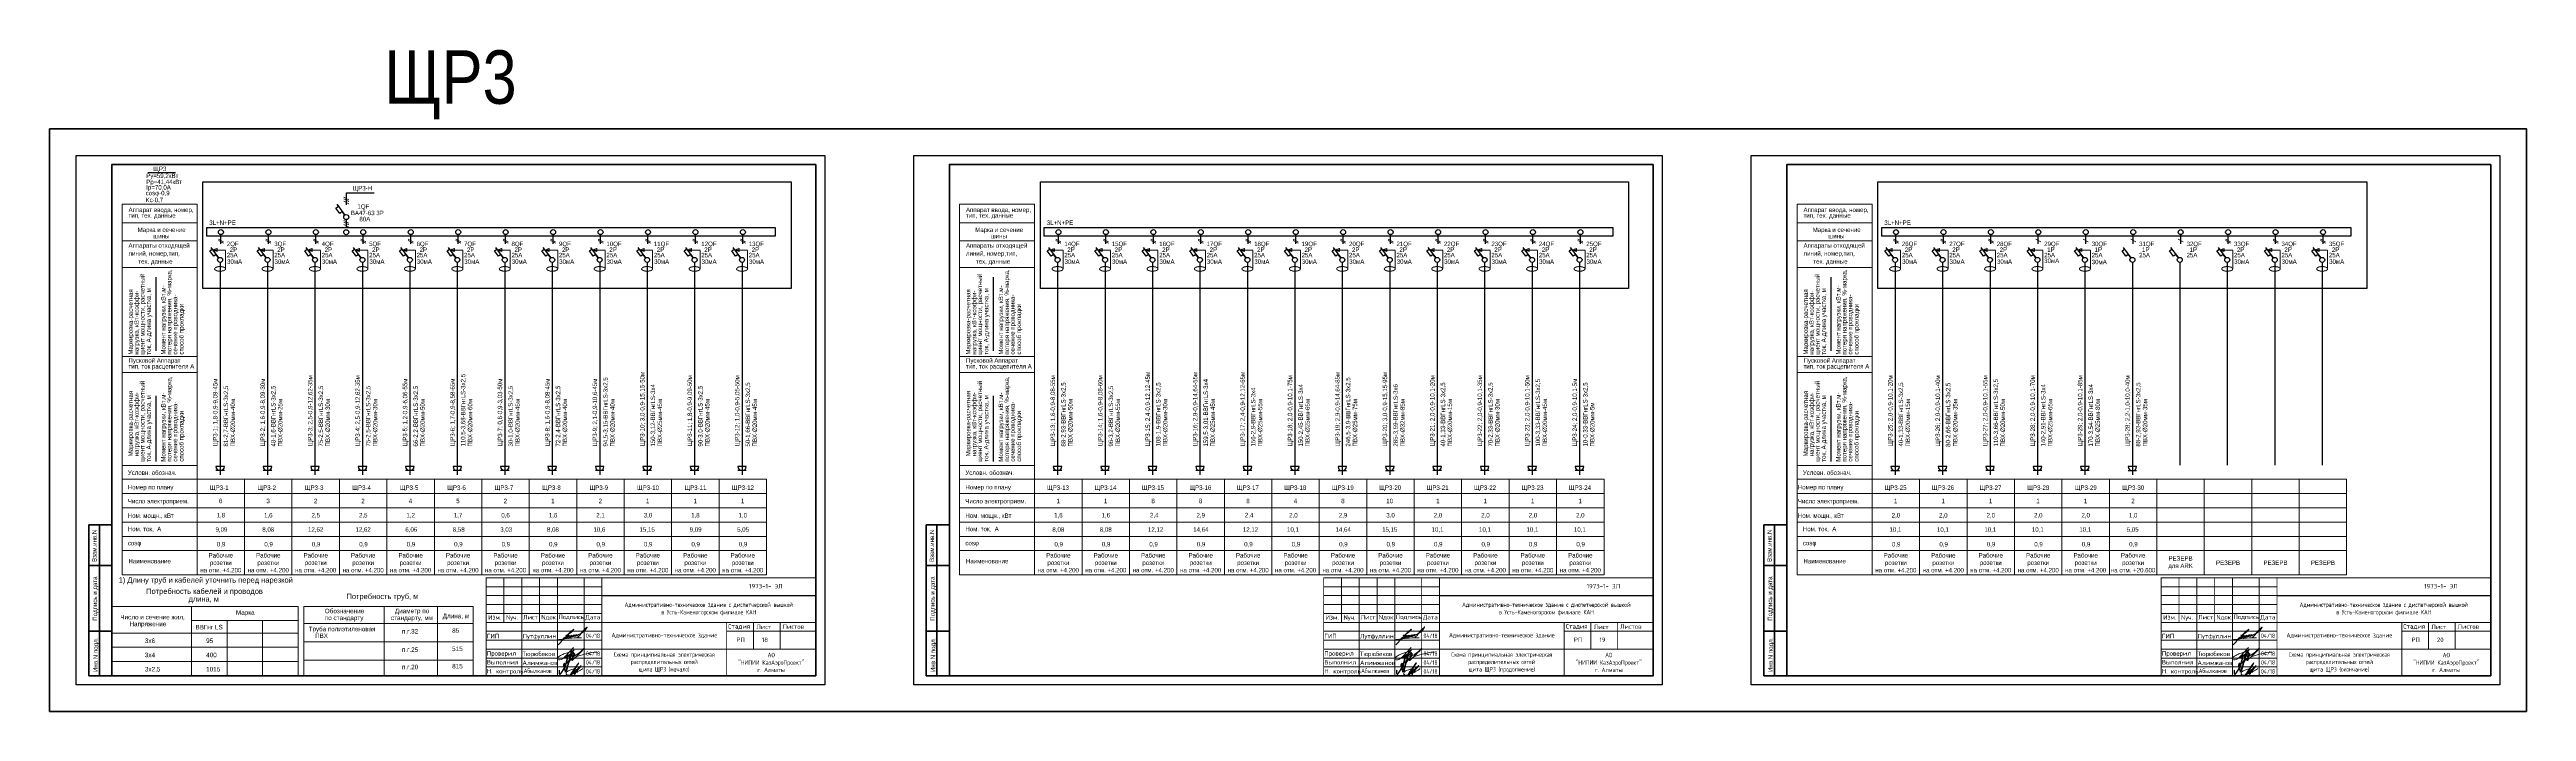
# Model space of a CAD drawing. Header units: metres. Extents: x 3659 to 143627, y -64119 to 51337.
# Drawn here: x 3659 to 142659, y -26029 to 11120 of the extents above; entities that cross this region are included whole.
import ezdxf
from ezdxf.enums import TextEntityAlignment as Align

# ---------------------------------------------------------------- set-up
doc = ezdxf.new("R2010")
doc.units = ezdxf.units.M
doc.linetypes.add('CENTER2', pattern=[2.3, 2, -0.1, 0.1, -0.1])
doc.linetypes.add('DASHED2', pattern=[9.525, 6.35, -3.175])
for name, color, linetype, lineweight in [('1_Рамка_АР', 7, 'Continuous', 13), ('G-ANNO-TTLB', 7, 'Continuous', 9), ('Рамка', 7, 'Continuous', 40), ('ЭЛ', 250, 'Continuous', 50), ('ЭЛ-сила', 5, 'Continuous', 50), ('ЭЛ.ос', 7, 'Continuous', 30)]:
    doc.layers.add(name, color=color, linetype=linetype, lineweight=lineweight)
for name, color, linetype in [('SETKA', 5, 'Continuous'), ('Text standart (rus)', 7, 'Continuous'), ('Схема', 7, 'Continuous')]:
    doc.layers.add(name, color=color, linetype=linetype)
doc.styles.add('Arial', font='arial.ttf', dxfattribs={"width": 0.8, "height": 2.5})
doc.styles.add('GOST Common_7', font='', dxfattribs={"width": 0.8, "height": 2.5})
doc.styles.add('ISOCPEUR', font='isocpeur.ttf', dxfattribs={"width": 0.8, "height": 2.5})
doc.styles.get("Standard").update_dxf_attribs({"font": 'ARIALN.TTF'})
doc.styles.get('GOST Common_7').set_extended_font_data('GOST Common')

# ---------------------------------------------------------------- blocks, each defined once
blk = doc.blocks.new('A$C7BC16580')
at = {"color": 5, "lineweight": 0}
for points in [[(0, 0), (5.6, 5.8, -0.02166), (7.1, 7.2, -0.19716), (7.3, 7.2, -0.469539), (7.3, 7.1, -0.091839), (5.1, 5.1, -0.05798), (3.6, 4.4, -0.624403), (3.5, 4.4, -0.153174), (3.6, 4.5, -0.064986)], [(2.3, 3.1), (4.8, 4.4, -0.154866), (4.9, 4.4, -0.292827), (4.9, 4.3), (3.5, 2.9, -0.411587), (3.4, 2.9, -0.580346), (3.5, 3, -0.002677), (5.1, 4.2, -0.019361), (5.3, 4.3, -0.345388), (5.3, 4.2, -0.013245), (4.4, 3.3, 0.037418), (6.1, 4.3, 0.92971), (6.1, 4.4, -0.016709), (5.1, 3.3, 0.954384), (5.1, 3.3, 0.030217), (6.5, 4.3, -0.484269), (6.5, 4.2, -0.0371), (5.8, 3.5, 0.061745), (7.4, 4.6, 0.903836), (7.4, 4.6, 0.007464), (6.6, 3.7, 0.991792), (6.7, 3.7, 0.025261), (7.8, 4.6, 0.449152), (7.8, 4.7, 0.022262), (7.2, 3.9, 0.089693), (7.3, 3.9, 0.077771), (8.3, 4.7, 1.029358), (8.3, 4.7, 0.045434), (7.7, 3.9, 0.081016), (7.8, 3.9, 0.081016)], [(8.9, 4.2), (7.7, 4.1, -0.155702), (8.2, 4.4, -0.067082), (9.1, 4.6, -0.804067), (9.2, 4.4, -0.465495)]]:
    blk.add_lwpolyline(points, format="xyb", dxfattribs=at)
for centre, radius, start, end in [((14.1, -93), 96.4, 95.5253, 99.1597), ((10.5, -38.4), 41.7, 95.7618, 97.7216), ((9.7, -27.1), 30.4, 87.7834, 96.3959), ((6.2, 6.9), 3.32, 298.6379, 319.7145), ((-5.1, 31.8), 30.8, 295.2738, 301.5454), ((11.3, 1.9), 3.82, 131.8116, 147.4551), ((8.7, 4.7), 0.0226, 322.9154, 145.6207), ((-4.3, 17.1), 19.1, 314.1735, 321.0714), ((12.5, 35.4), 32.2, 263.6981, 267.0619), ((28.3, -7.9), 22, 133.2628, 143.8822), ((7.7, 11.3), 6.61, 300.3031, 331.5166), ((13.7, 7.7), 0.63, 112.5581, 137.3842), ((13.5, 8.3), 0.0594, 15.6123, 121.977), ((13.3, 8.2), 0.216, 326.7487, 13.7387)]:
    blk.add_arc(centre, radius, start, end, dxfattribs=at)
blk = doc.blocks.new('A$C1F835CD7')
at = {"color": 5, "lineweight": 20}
blk.add_lwpolyline([(0, 0), (-7.5, -8.1, -0.067402), (-10.5, -10.5, -0.074297), (-12.8, -11.5, -0.224721), (-15, -11.1, -0.534013), (-14.9, -9.5, -0.102678), (-11.1, -7, -0.032171), (-7.1, -5.2, 0.079), (0.4, -2.3, -0.047889), (-6, -8.7, -0.106221), (-8, -9.9, -0.25377), (-8.4, -9.8, -0.003646), (-7.1, -8.7, -0.066745), (-0.4, -4.6, -0.13618), (0.2, -4.5, -0.123156), (-4.3, -8.9, -0.149109), (-4.6, -8.9, -0.113062), (0.7, -5.7, -0.915781), (1, -6, 0.012056), (-1.3, -8.4, -0.564794), (-1.6, -8.4, -0.182122), (1.3, -6.9, -0.63015), (1.2, -7.1, 0.344907), (0.7, -7.6, 0.086497), (3.4, -6.3, 0.067149), (9.9, -0.6, -0.11777), (10.1, -0.6, -0.036841), (-1.2, -12, -0.923458), (-1.8, -11.9, -0.097525), (4.1, -8, -0.018156), (12.3, -5.8, -0.050903), (21.8, -4.3, -2.128868)], format="xyb", dxfattribs=at)
blk = doc.blocks.new('A$C04171E6A')
at = {"color": 5, "lineweight": 0}
for points in [[(2000, 1161), (2050, 1150, 0.1199822), (2212, 1334, 0.3620661), (2145, 1729, 0.1810689), (1580, 2007, 0.100436), (636, 1957, 0.0751561), (-420, 1557, 0.173142), (-957, 886, 0.2978333), (-774, 463, 0.1873849), (-88, 380, 0.0582409), (1425, 955, 0.0257587), (3593, 2118, -0.0006612), (3671, 2163, -0.0006612)], [(0, 0, -0.0428435), (2563, 3824, -1.074521), (2599, 3802, 0.001081), (590, 429, -0.6383218), (726, 627, 0.1974927), (1232, 878, 0.3067655), (1217, 1121, -0.3396131), (1303, 1500, -0.119769), (1556, 1661, -0.3900384), (1552, 1411, -0.1665937), (543, 798, -0.1710583), (469, 818, -1.587545), (497, 834, 0.1769981), (601, 656, -0.6540487), (564, 466, -0.269144), (564, 574, -0.3664107)], [(2609, 2595, -0.0002221), (1737, 1479, 0.0388019), (1532, 1125, 0.8811967), (1595, 1081, 0.0359135), (1642, 1134, 0.034344), (3251, 3056, 0.7722729), (3221, 3073, 0.0234412), (1399, 548, -1.1192277), (1353, 548, -0.1571396), (1415, 706, -1.6000235)]]:
    blk.add_lwpolyline(points, format="xyb", dxfattribs=at)
blk = doc.blocks.new('Казарма_1_Рамка_АР')
for p, q in [((682893, 323993), (689393, 323993)), ((682893, 323493), (701393, 323493)), ((682893, 322993), (689393, 322993)), ((682893, 322493), (689393, 322493)), ((682893, 321993), (701393, 321993)), ((682893, 321493), (689393, 321493)), ((682893, 320993), (689393, 320993)), ((682893, 320493), (701393, 320493)), ((682893, 319993), (689393, 319993)), ((682893, 319493), (689393, 319493))]:
    blk.add_line(p, q)
at = {"const_width": 50}
for points in [[(701393, 324493), (682893, 324493), (682893, 318993)], [(683893, 321993), (683893, 324493)], [(684893, 318993), (684893, 324493)], [(685893, 321993), (685893, 324493)], [(686893, 318993), (686893, 324493)], [(688393, 318993), (688393, 324493)], [(689393, 318993), (689393, 324493)], [(689393, 323479), (701393, 323479)], [(682893, 321993), (689393, 321993)], [(689393, 321993), (701393, 321993)], [(701393, 321993), (699393, 321993), (697893, 321993), (696393, 321993), (696393, 318993)], [(696393, 321493), (701393, 321493)], [(697893, 321993), (697893, 320493)], [(699393, 321993), (699393, 320493)], [(689393, 320493), (701393, 320493)]]:
    blk.add_lwpolyline(points, dxfattribs=at)
blk.add_lwpolyline([(696393, 321493), (701393, 321493)])
at = {"color": 5, "linetype": 'ByBlock', "lineweight": 25}
blk.add_lwpolyline([(687007, 319230), (687010, 319256), (687009, 319299), (687003, 319319), (686986, 319292), (686986, 319243), (686986, 319176), (686990, 319134), (686999, 319107), (687022, 319083), (687048, 319093), (687084, 319129), (687139, 319194), (687208, 319309), (687265, 319411), (687320, 319527), (687401, 319723), (687434, 319831), (687466, 319967), (687484, 320102), (687484, 320173), (687448, 320072), (687426, 319957), (687397, 319819), (687372, 319688), (687349, 319567), (687317, 319444), (687279, 319332), (687291, 319324), (687315, 319388), (687333, 319486), (687340, 319571), (687334, 319639), (687319, 319663), (687301, 319684), (687277, 319679), (687245, 319641), (687233, 319591), (687230, 319551), (687230, 319515), (687240, 319501), (687262, 319508), (687305, 319558), (687346, 319616), (687395, 319698), (687437, 319797), (687442, 319796), (687447, 319785), (687447, 319777), (687447, 319763), (687445, 319744), (687445, 319730), (687453, 319715), (687461, 319714), (687475, 319726), (687496, 319744), (687546, 319835), (687606, 319976), (687624, 320040), (687641, 320103), (687658, 320205), (687674, 320316), (687677, 320390), (687684, 320508), (687693, 320515), (687691, 320481), (687675, 320390), (687631, 320216), (687600, 320054), (687560, 319889), (687522, 319756), (687493, 319641), (687469, 319531), (687440, 319425), (687406, 319316), (687384, 319247), (687373, 319224), (687363, 319214), (687351, 319205), (687346, 319213), (687342, 319229), (687346, 319254), (687373, 319305), (687417, 319425), (687457, 319540), (687515, 319681), (687595, 319834), (687649, 319901), (687724, 319985), (687804, 320083), (687886, 320154)], dxfattribs=at)
at = {"color": 150, "lineweight": 30, "xscale": 120, "yscale": 120, "zscale": 120}
blk.add_blockref('A$C7BC16580', (686940, 320738), dxfattribs=at)
at = {"color": 1, "lineweight": 30, "xscale": 60.00000000000001, "yscale": 60.00000000000001, "zscale": 60.00000000000001}
blk.add_blockref('A$C1F835CD7', (687803, 320582), dxfattribs=at)
at = {"color": 5, "linetype": 'ByBlock', "lineweight": 25, "xscale": 0.2, "yscale": 0.2, "zscale": 0.2}
blk.add_blockref('A$C04171E6A', (687578, 318958), dxfattribs=at)
at = {"layer": 'G-ANNO-TTLB', "style": 'GOST Common_7'}
for s, p in [('1973-1- ЭЛ', (698590, 324024)), ('РП', (697175, 321017))]:
    blk.add_text(s, height=250, dxfattribs=at).set_placement(p, align=Align.MIDDLE_CENTER)
for s, p in [('ГИП ', (682932, 321100)), ('Изм.', (683009, 322149)), ('Nуч.', (684010, 322149)), ('Лутфуллин', (684932, 321100)), ('Лист', (684967, 322162)), ('Nдок.', (685988, 322162)), ('Подпись', (686949, 322176)), ('Дата', (688464, 322162)), ('Стадия', (696477, 321645)), ('Лист', (698056, 321619)), ('Листов', (699525, 321633)), ('Выполнил', (682931, 319629)), ('Проверил ', (682931, 320129)), ('Тюрюбеков', (684932, 320100)), ('Алимжанов', (684932, 319600)), ('Н. контроль', (682931, 319129))]:
    blk.add_text(s, height=250, dxfattribs=at).set_placement(p)
at = {"layer": 'G-ANNO-TTLB', "char_height": 250, "attachment_point": 5}
for s, insert, width, style in [('Административно-техническое здание с диспетчерской вышкой\\Pв Усть-Каменогорском филиале КАН', (695393, 322743), 12000, 'GOST Common_7'), ('04/18', (688893, 321243), 1000, 'GOST Common_7'), ('{\\fISOCPEUR|b0|i0|c204|p34;Административно-техническое здание}', (692893, 321243), 7000, 'GOST Common_7'), ('04/18', (688893, 320243), 1000, 'GOST Common_7'), ('04/18', (688893, 319743), 1000, 'GOST Common_7'), ('АО\\P"НИПИИ КазАэроПроект"\\Pг. Алматы  ', (698893, 319743), 5000, 'ISOCPEUR'), ('04/18', (688893, 319243), 1000, 'GOST Common_7')]:
    blk.add_mtext(s, dxfattribs=dict(at, insert=insert, width=width, style=style))
at = {"layer": 'G-ANNO-TTLB'}
note = blk.add_mtext_dynamic_manual_height_columns('\\pi1;{\\C0;Абылканов\\P}', width=16.9, gutter_width=6.25, heights=[8.34, 0], dxfattribs=dict(at, insert=(684976, 319403), char_height=250, attachment_point=1, style='GOST Common_7'))
for column, words in zip(note.columns.linked_columns, ['\\pi21.545;{\\C0; }']):
    column.text = words
blk = doc.blocks.new('stug')
at = {"layer": 'Рамка'}
for p, q in [((18549, -29192), (18549, -20727)), ((18549, -20727), (19849, -20727)), ((19149, -29192), (19149, -20727)), ((18549, -22992), (19849, -22992)), ((18549, -26692), (19849, -26692)), ((19849, -29192), (18549, -29192))]:
    blk.add_line(p, q, dxfattribs=at)
at = {"layer": 'Рамка', "lineweight": 25}
blk.add_line((19849, -23692), (19849, -29192), dxfattribs=at)
at = {"layer": 'Text standart (rus)', "color": 7, "lineweight": 25}
for s, p in [('Взам.инв.N', (18990, -22803)), ('Подпись и дата', (19020, -26101)), ('Инв.N подл.', (19050, -28977))]:
    blk.add_text(s, height=250, rotation=90, dxfattribs=at).set_placement(p)

msp = doc.modelspace()

# ---------------------------------------------------------------- linework, layer by layer
at = {"color": 7, "linetype": 'ByBlock', "lineweight": 20, "ltscale": 0.2}
for p, q in [((7158.921, -20129.2611), (17618.1332, -20129.2611)), ((11618.1332, -20129.2611), (11618.1332, -24029.2611)), ((17618.1332, -20129.2611), (17618.1332, -24029.2611)), ((17936.1134, -20129.2611), (27436.1134, -20129.2611)), ((17936.1134, -24029.2611), (17936.1134, -20129.2611)), ((22436.1134, -24029.2611), (22436.1134, -20129.2611)), ((25436.1134, -24029.2611), (25436.1134, -20129.2611)), ((27436.1134, -20129.2611), (27436.1134, -24029.2611)), ((7158.921, -21629.2611), (17618.1332, -21629.2611)), ((11618.1332, -20929.2611), (17618.1332, -20929.2611)), ((13618.1332, -20929.2611), (13618.1332, -24029.2611)), ((15618.1332, -20929.2611), (15618.1332, -24029.2611)), ((27436.1134, -21100.3858), (17936.1134, -21100.3858)), ((27436.1134, -22129.2611), (17936.1134, -22129.2611)), ((7158.921, -22429.2611), (17618.1332, -22429.2611)), ((7158.921, -23229.2611), (17618.1332, -23229.2611)), ((27436.1134, -23158.1364), (17936.1134, -23158.1364)), ((7158.921, -24029.2611), (17618.1332, -24029.2611)), ((54158.921, -24029.2611), (64618.1332, -24029.2611)), ((101158.921, -24029.2611), (111618.1332, -24029.2611))]:
    msp.add_line(p, q, dxfattribs=at)
at = {"color": 1, "lineweight": 40}
msp.add_lwpolyline([(3658.921, 6670.7389), (142658.921, 6670.7389), (142658.921, -26029.2611), (3658.921, -26029.2611)], close=True, dxfattribs=at)
at = {"layer": 'Text standart (rus)'}
for points in [[(47158.921, 5170.7389), (47158.921, -24529.2611), (5158.921, -24529.2611), (5158.921, 5170.7389)], [(94158.921, 5170.7389), (94158.921, -24529.2611), (52158.921, -24529.2611), (52158.921, 5170.7389)], [(141158.921, 5170.7389), (141158.921, -24529.2611), (99158.921, -24529.2611), (99158.921, 5170.7389)]]:
    msp.add_lwpolyline(points, close=True, dxfattribs=at)
at = {"layer": 'Text standart (rus)', "linetype": 'CENTER2', "ltscale": 30}
for points in [[(12261.8828, 3691.0169), (45272.2259, 3691.0169), (45272.2259, -2291.744), (12261.8828, -2291.744)], [(59261.8828, 3691.0169), (92272.2259, 3691.0169), (92272.2259, -2291.744), (59261.8828, -2291.744)], [(106261.8828, 3691.0169), (133693.643, 3691.0169), (133693.643, -2291.744), (106261.8828, -2291.744)]]:
    msp.add_lwpolyline(points, close=True, dxfattribs=at)
at = {"layer": 'Рамка'}
for points in [[(46658.921, 4670.7389), (46658.921, -24029.2611), (7158.921, -24029.2611), (7158.921, 4670.7389)], [(93658.921, 4670.7389), (93658.921, -24029.2611), (54158.921, -24029.2611), (54158.921, 4670.7389)], [(140658.921, 4670.7389), (140658.921, -24029.2611), (101158.921, -24029.2611), (101158.921, 4670.7389)]]:
    msp.add_lwpolyline(points, close=True, dxfattribs=at)
at = {"layer": 'ЭЛ', "color": 0, "lineweight": 15}
for p, q in [((7158.921, -24029.2611), (10792.9087, -24029.2611)), ((14158.8186, -24029.2611), (17792.8063, -24029.2611)), ((54158.921, -24029.2611), (57792.9087, -24029.2611)), ((61158.8186, -24029.2611), (64792.8063, -24029.2611)), ((101158.921, -24029.2611), (104792.9087, -24029.2611)), ((108158.8186, -24029.2611), (111792.8063, -24029.2611))]:
    msp.add_line(p, q, dxfattribs=at)
at = {"layer": 'ЭЛ-сила', "color": 0, "lineweight": 30}
for p, q in [((13469.5581, -12272.8675), (12989.5581, -12272.8675)), ((13229.5581, -12210.5574), (13229.5581, -12752.8675)), ((16132.3393, -12272.8675), (15652.3393, -12272.8675)), ((15892.3393, -12210.5574), (15892.3393, -12752.8675)), ((18795.1204, -12272.8675), (18315.1204, -12272.8675)), ((18555.1204, -12210.5574), (18555.1204, -12752.8675)), ((21457.9016, -12272.8675), (20977.9016, -12272.8675)), ((21217.9016, -12210.5574), (21217.9016, -12752.8675)), ((24120.6827, -12272.8675), (23640.6827, -12272.8675)), ((23880.6827, -12210.5574), (23880.6827, -12752.8675)), ((26783.4639, -12272.8675), (26303.4639, -12272.8675)), ((26543.4639, -12210.5574), (26543.4639, -12752.8675)), ((29446.245, -12272.8675), (28966.245, -12272.8675)), ((29206.245, -12210.5574), (29206.245, -12752.8675)), ((32109.0262, -12272.8675), (31629.0262, -12272.8675)), ((31869.0262, -12210.5574), (31869.0262, -12752.8675)), ((34771.8073, -12272.8675), (34291.8073, -12272.8675)), ((34531.8073, -12210.5574), (34531.8073, -12752.8675)), ((37434.5885, -12272.8675), (36954.5885, -12272.8675)), ((37194.5885, -12210.5574), (37194.5885, -12752.8675)), ((40097.3697, -12272.8675), (39617.3697, -12272.8675)), ((39857.3697, -12210.5574), (39857.3697, -12752.8675)), ((42760.1508, -12272.8675), (42280.1508, -12272.8675)), ((42520.1508, -12210.5574), (42520.1508, -12752.8675)), ((60469.5581, -12272.8675), (59989.5581, -12272.8675)), ((60229.5581, -12210.5574), (60229.5581, -12752.8675)), ((63132.3393, -12272.8675), (62652.3393, -12272.8675)), ((62892.3393, -12210.5574), (62892.3393, -12752.8675)), ((65795.1204, -12272.8675), (65315.1204, -12272.8675)), ((65555.1204, -12210.5574), (65555.1204, -12752.8675)), ((68457.9016, -12272.8675), (67977.9016, -12272.8675)), ((68217.9016, -12210.5574), (68217.9016, -12752.8675)), ((71120.6827, -12272.8675), (70640.6827, -12272.8675)), ((70880.6827, -12210.5574), (70880.6827, -12752.8675)), ((73783.4639, -12272.8675), (73303.4639, -12272.8675)), ((73543.4639, -12210.5574), (73543.4639, -12752.8675)), ((76446.245, -12275.7347), (75966.245, -12275.7347)), ((76206.245, -12213.4246), (76206.245, -12755.7347)), ((79109.0262, -12275.7347), (78629.0262, -12275.7347)), ((78869.0262, -12213.4246), (78869.0262, -12755.7347)), ((81771.8073, -12272.8675), (81291.8073, -12272.8675)), ((81531.8073, -12210.5574), (81531.8073, -12752.8675)), ((84434.5885, -12272.8675), (83954.5885, -12272.8675)), ((84194.5885, -12210.5574), (84194.5885, -12752.8675)), ((87097.3697, -12272.8675), (86617.3697, -12272.8675)), ((86857.3697, -12210.5574), (86857.3697, -12752.8675)), ((89760.1508, -12272.8675), (89280.1508, -12272.8675)), ((89520.1508, -12210.5574), (89520.1508, -12752.8675)), ((107469.5581, -12275.7347), (106989.5581, -12275.7347)), ((107229.5581, -12213.4246), (107229.5581, -12755.7347)), ((110132.3393, -12275.7347), (109652.3393, -12275.7347)), ((109892.3393, -12213.4246), (109892.3393, -12755.7347)), ((112795.1204, -12272.8675), (112315.1204, -12272.8675)), ((112555.1204, -12210.5574), (112555.1204, -12752.8675)), ((115457.9016, -12272.8675), (114977.9016, -12272.8675)), ((115217.9016, -12210.5574), (115217.9016, -12752.8675)), ((118120.6827, -12272.8675), (117640.6827, -12272.8675)), ((117880.6827, -12210.5574), (117880.6827, -12752.8675)), ((120783.4639, -12275.7347), (120303.4639, -12275.7347)), ((120543.4639, -12213.4246), (120543.4639, -12755.7347)), ((13469.5581, -12512.8675), (12989.5581, -12512.8675)), ((16132.3393, -12512.8675), (15652.3393, -12512.8675)), ((18795.1204, -12512.8675), (18315.1204, -12512.8675)), ((21457.9016, -12512.8675), (20977.9016, -12512.8675)), ((24120.6827, -12512.8675), (23640.6827, -12512.8675)), ((26783.4639, -12512.8675), (26303.4639, -12512.8675)), ((29446.245, -12512.8675), (28966.245, -12512.8675)), ((32109.0262, -12512.8675), (31629.0262, -12512.8675)), ((34771.8073, -12512.8675), (34291.8073, -12512.8675)), ((37434.5885, -12512.8675), (36954.5885, -12512.8675)), ((40097.3697, -12512.8675), (39617.3697, -12512.8675)), ((42760.1508, -12512.8675), (42280.1508, -12512.8675)), ((60469.5581, -12512.8675), (59989.5581, -12512.8675)), ((63132.3393, -12512.8675), (62652.3393, -12512.8675)), ((65795.1204, -12512.8675), (65315.1204, -12512.8675)), ((68457.9016, -12512.8675), (67977.9016, -12512.8675)), ((71120.6827, -12512.8675), (70640.6827, -12512.8675)), ((73783.4639, -12512.8675), (73303.4639, -12512.8675)), ((76446.245, -12515.7347), (75966.245, -12515.7347)), ((79109.0262, -12515.7347), (78629.0262, -12515.7347)), ((81771.8073, -12512.8675), (81291.8073, -12512.8675)), ((84434.5885, -12512.8675), (83954.5885, -12512.8675)), ((87097.3697, -12512.8675), (86617.3697, -12512.8675)), ((89760.1508, -12512.8675), (89280.1508, -12512.8675)), ((107469.5581, -12515.7347), (106989.5581, -12515.7347)), ((110132.3393, -12515.7347), (109652.3393, -12515.7347)), ((112795.1204, -12512.8675), (112315.1204, -12512.8675)), ((115457.9016, -12512.8675), (114977.9016, -12512.8675)), ((118120.6827, -12512.8675), (117640.6827, -12512.8675)), ((120783.4639, -12515.7347), (120303.4639, -12515.7347))]:
    msp.add_line(p, q, dxfattribs=at)
for centre in [(13229.5581, -12272.8675), (15892.3393, -12272.8675), (18555.1204, -12272.8675), (21217.9016, -12272.8675), (23880.6827, -12272.8675), (26543.4639, -12272.8675), (29206.245, -12272.8675), (31869.0262, -12272.8675), (34531.8073, -12272.8675), (37194.5885, -12272.8675), (39857.3697, -12272.8675), (42520.1508, -12272.8675), (60229.5581, -12272.8675), (62892.3393, -12272.8675), (65555.1204, -12272.8675), (68217.9016, -12272.8675), (70880.6827, -12272.8675), (73543.4639, -12272.8675), (76206.245, -12275.7347), (78869.0262, -12275.7347), (81531.8073, -12272.8675), (84194.5885, -12272.8675), (86857.3697, -12272.8675), (89520.1508, -12272.8675), (107229.5581, -12275.7347), (109892.3393, -12275.7347), (112555.1204, -12272.8675), (115217.9016, -12272.8675), (117880.6827, -12272.8675), (120543.4639, -12275.7347)]:
    msp.add_arc(centre, 240, 180, 0, dxfattribs=at)
at = {"layer": 'ЭЛ.ос', "color": 7, "lineweight": 25}
msp.add_line((9167.5754, 4225.588), (10730.6347, 4225.588), dxfattribs=at)
at = {"layer": 'ЭЛ.ос', "color": 7, "lineweight": 15, "ltscale": 0.5}
for p, q in [((20181.7573, 2836.7047), (20462.3907, 2690.8553)), ((20168.9704, 1524.1406), (20449.6038, 1378.2912)), ((20168.9704, 1423.1679), (20449.6038, 1277.3185)), ((20181.7573, 2735.732), (20462.3907, 2589.8826)), ((20181.7573, 2612.321), (20462.3907, 2466.4716)), ((13137.4655, 482.125), (13418.0989, 336.2756)), ((13137.4655, 395.7605), (13418.0989, 249.9111)), ((15800.2467, 482.125), (16080.88, 336.2756)), ((15800.2467, 395.7605), (16080.88, 249.9111)), ((18463.0278, 482.125), (18743.6612, 336.2756)), ((18463.0278, 395.7605), (18743.6612, 249.9111)), ((20168.9704, 1299.7568), (20449.6038, 1153.9075)), ((21125.809, 482.125), (21406.4423, 336.2756)), ((21125.809, 395.7605), (21406.4423, 249.9111)), ((23788.5901, 482.125), (24069.2235, 336.2756)), ((23788.5901, 395.7605), (24069.2235, 249.9111)), ((26451.3713, 482.125), (26732.0046, 336.2756)), ((26451.3713, 395.7605), (26732.0046, 249.9111)), ((29114.1524, 482.125), (29394.7858, 336.2756)), ((29114.1524, 395.7605), (29394.7858, 249.9111)), ((31776.9336, 482.125), (32057.567, 336.2756)), ((31776.9336, 395.7605), (32057.567, 249.9111)), ((34439.7148, 482.125), (34720.3481, 336.2756)), ((34439.7148, 395.7605), (34720.3481, 249.9111)), ((37102.4959, 482.125), (37383.1293, 336.2756)), ((37102.4959, 395.7605), (37383.1293, 249.9111)), ((39765.2771, 482.125), (40045.9104, 336.2756)), ((39765.2771, 395.7605), (40045.9104, 249.9111)), ((42428.0582, 482.125), (42708.6916, 336.2756)), ((42428.0582, 395.7605), (42708.6916, 249.9111)), ((60137.4655, 482.125), (60418.0989, 336.2756)), ((60137.4655, 395.7605), (60418.0989, 249.9111)), ((62800.2467, 482.125), (63080.88, 336.2756)), ((62800.2467, 395.7605), (63080.88, 249.9111)), ((65463.0278, 482.125), (65743.6612, 336.2756)), ((65463.0278, 395.7605), (65743.6612, 249.9111)), ((68125.809, 482.125), (68406.4423, 336.2756)), ((68125.809, 395.7605), (68406.4423, 249.9111)), ((70788.5901, 482.125), (71069.2235, 336.2756)), ((70788.5901, 395.7605), (71069.2235, 249.9111)), ((73451.3713, 482.125), (73732.0046, 336.2756)), ((73451.3713, 395.7605), (73732.0046, 249.9111)), ((76114.1524, 482.125), (76394.7858, 336.2756)), ((76114.1524, 395.7605), (76394.7858, 249.9111)), ((78776.9336, 482.125), (79057.567, 336.2756)), ((78776.9336, 395.7605), (79057.567, 249.9111)), ((81439.7148, 482.125), (81720.3481, 336.2756)), ((81439.7148, 395.7605), (81720.3481, 249.9111)), ((84102.4959, 482.125), (84383.1293, 336.2756)), ((84102.4959, 395.7605), (84383.1293, 249.9111)), ((86765.2771, 482.125), (87045.9104, 336.2756)), ((86765.2771, 395.7605), (87045.9104, 249.9111)), ((89428.0582, 482.125), (89708.6916, 336.2756)), ((89428.0582, 395.7605), (89708.6916, 249.9111)), ((107137.4655, 482.125), (107418.0989, 336.2756)), ((107137.4655, 395.7605), (107418.0989, 249.9111)), ((109800.2467, 482.125), (110080.88, 336.2756)), ((109800.2467, 395.7605), (110080.88, 249.9111)), ((112463.0278, 482.125), (112743.6612, 336.2756)), ((112463.0278, 395.7605), (112743.6612, 249.9111)), ((115125.809, 482.125), (115406.4423, 336.2756)), ((117788.5901, 482.125), (118069.2235, 336.2756)), ((120451.3713, 482.125), (120732.0046, 336.2756)), ((123114.1524, 482.125), (123394.7858, 336.2756)), ((125776.9336, 482.125), (126057.567, 336.2756)), ((125776.9336, 395.7605), (126057.567, 249.9111)), ((128439.7148, 482.125), (128720.3481, 336.2756)), ((128439.7148, 395.7605), (128720.3481, 249.9111)), ((131102.4959, 482.125), (131383.1293, 336.2756)), ((131102.4959, 395.7605), (131383.1293, 249.9111)), ((13003.4341, -377.4925), (12871.365, -474.9335)), ((15666.2152, -377.4925), (15534.1461, -474.9335)), ((18328.9964, -377.4925), (18196.9273, -474.9335)), ((20991.7775, -377.4925), (20859.7084, -474.9335)), ((23654.5587, -377.4925), (23522.4896, -474.9335)), ((26317.3398, -377.4925), (26185.2707, -474.9335)), ((28980.121, -377.4925), (28848.0519, -474.9335)), ((31642.9022, -377.4925), (31510.8331, -474.9335)), ((34305.6833, -377.4925), (34173.6142, -474.9335)), ((36968.4645, -377.4925), (36836.3954, -474.9335)), ((39631.2456, -377.4925), (39499.1765, -474.9335)), ((42294.0268, -377.4925), (42161.9577, -474.9335)), ((60003.4341, -377.4925), (59871.365, -474.9335)), ((62666.2152, -377.4925), (62534.1461, -474.9335)), ((65328.9964, -377.4925), (65196.9273, -474.9335)), ((67991.7775, -377.4925), (67859.7084, -474.9335)), ((70654.5587, -377.4925), (70522.4896, -474.9335)), ((73317.3398, -377.4925), (73185.2707, -474.9335)), ((75980.121, -377.4925), (75848.0519, -474.9335)), ((78642.9022, -377.4925), (78510.8331, -474.9335)), ((81305.6833, -377.4925), (81173.6142, -474.9335)), ((83968.4645, -377.4925), (83836.3954, -474.9335)), ((86631.2456, -377.4925), (86499.1765, -474.9335)), ((89294.0268, -377.4925), (89161.9577, -474.9335)), ((107003.4341, -377.4925), (106871.365, -474.9335)), ((109666.2152, -377.4925), (109534.1461, -474.9335)), ((112328.9964, -377.4925), (112196.9273, -474.9335)), ((114991.7775, -377.4925), (114859.7084, -474.9335)), ((117654.5587, -377.4925), (117522.4896, -474.9335)), ((120317.3398, -377.4925), (120185.2707, -474.9335)), ((122980.121, -377.4925), (122848.0519, -474.9335)), ((125642.9022, -377.4925), (125510.8331, -474.9335)), ((128305.6833, -377.4925), (128173.6142, -474.9335)), ((130968.4645, -377.4925), (130836.3954, -474.9335))]:
    msp.add_line(p, q, dxfattribs=at)
at = {"layer": 'ЭЛ.ос', "color": 7, "lineweight": 15}
for p, q in [((7730.5368, 2438.5418), (7730.5368, -18365.9521)), ((7730.5368, 2438.5418), (11939.5963, 2438.5418)), ((7730.5368, 1397.4657), (11939.5963, 1397.4657)), ((11939.5963, 2438.5418), (11939.5963, -18365.9521)), ((54730.5368, 2438.5418), (54730.5368, -18365.9521)), ((54730.5368, 2438.5418), (58939.5963, 2438.5418)), ((54730.5368, 1397.4657), (58939.5963, 1397.4657)), ((58939.5963, 2438.5418), (58939.5963, -18365.9521)), ((101730.5368, 2438.5418), (101730.5368, -18365.9521)), ((101730.5368, 2438.5418), (105939.5963, 2438.5418)), ((101730.5368, 1397.4657), (105939.5963, 1397.4657)), ((105939.5963, 2438.5418), (105939.5963, -18365.9521)), ((11939.5963, 392.9782), (7730.5368, 392.9782)), ((58939.5963, 392.9782), (54730.5368, 392.9782)), ((105939.5963, 392.9782), (101730.5368, 392.9782)), ((7730.5368, -1111.6104), (11939.5963, -1111.6104)), ((54730.5368, -1111.6104), (58939.5963, -1111.6104)), ((101730.5368, -1111.6104), (105939.5963, -1111.6104)), ((7730.5368, -6109.0518), (11939.5963, -6109.0518)), ((54730.5368, -6109.0518), (58939.5963, -6109.0518)), ((101730.5368, -6109.0518), (105939.5963, -6109.0518)), ((11939.5963, -6997.6458), (7730.5368, -6997.6458)), ((58939.5963, -6997.6458), (54730.5368, -6997.6458)), ((105939.5963, -6997.6458), (101730.5368, -6997.6458)), ((7730.5368, -12218.2648), (11939.5963, -12218.2648)), ((54730.5368, -12218.2648), (58939.5963, -12218.2648)), ((101730.5368, -12218.2648), (105939.5963, -12218.2648)), ((43892.9702, -13001.0663), (7730.5368, -13001.0663)), ((43892.9702, -13801.0663), (7730.5368, -13801.0663)), ((14602.3775, -13001.0663), (14602.3775, -18365.9521)), ((17265.1586, -13001.0663), (17265.1586, -18365.9521)), ((19927.9398, -13001.0663), (19927.9398, -18365.9521)), ((22590.7209, -13001.0663), (22590.7209, -18365.9521)), ((25253.5021, -13001.0663), (25253.5021, -18365.9521)), ((27916.2833, -13001.0663), (27916.2833, -18365.9521)), ((30579.0644, -13001.0663), (30579.0644, -18365.9521)), ((33241.8456, -13001.0663), (33241.8456, -18365.9521)), ((35904.6267, -13001.0663), (35904.6267, -18365.9521)), ((38567.4079, -13001.0663), (38567.4079, -18365.9521)), ((41230.189, -13001.0663), (41230.189, -18365.9521)), ((43892.9702, -13001.0663), (43892.9702, -18365.9521)), ((90892.9702, -13001.0663), (54730.5368, -13001.0663)), ((90892.9702, -13801.0663), (54730.5368, -13801.0663)), ((61602.3775, -13001.0663), (61602.3775, -18365.9521)), ((64265.1586, -13001.0663), (64265.1586, -18365.9521)), ((66927.9398, -13001.0663), (66927.9398, -18365.9521)), ((69590.7209, -13001.0663), (69590.7209, -18365.9521)), ((72253.5021, -13001.0663), (72253.5021, -18365.9521)), ((74916.2833, -13001.0663), (74916.2833, -18365.9521)), ((77579.0644, -13001.0663), (77579.0644, -18365.9521)), ((80241.8456, -13001.0663), (80241.8456, -18365.9521)), ((82904.6267, -13001.0663), (82904.6267, -18365.9521)), ((85567.4079, -13001.0663), (85567.4079, -18365.9521)), ((88230.189, -13001.0663), (88230.189, -18365.9521)), ((90892.9702, -13001.0663), (90892.9702, -18365.9521)), ((132567.4079, -13001.0663), (101730.5368, -13001.0663)), ((132567.4079, -13801.0663), (101730.5368, -13801.0663)), ((108602.3775, -13001.0663), (108602.3775, -18365.9521)), ((111265.1586, -13001.0663), (111265.1586, -18365.9521)), ((113927.9398, -13001.0663), (113927.9398, -18365.9521)), ((116590.7209, -13001.0663), (116590.7209, -18365.9521)), ((119253.5021, -13001.0663), (119253.5021, -18365.9521)), ((121916.2833, -13001.0663), (121916.2833, -18365.9521)), ((124579.0644, -13001.0663), (124579.0644, -18365.9521)), ((127241.8456, -13001.0663), (127241.8456, -18365.9521)), ((129904.6267, -13001.0663), (129904.6267, -18365.9521)), ((132567.4079, -13001.0663), (132567.4079, -18365.9521)), ((43892.9702, -14601.0663), (7730.5368, -14601.0663)), ((90892.9702, -14601.0663), (54730.5368, -14601.0663)), ((132567.4079, -14601.0663), (101730.5368, -14601.0663)), ((43892.9702, -15401.0663), (7730.5368, -15401.0663)), ((43892.9702, -16201.0663), (7730.5368, -16201.0663)), ((90892.9702, -15401.0663), (54730.5368, -15401.0663)), ((90892.9702, -16201.0663), (54730.5368, -16201.0663)), ((132567.4079, -15401.0663), (101730.5368, -15401.0663)), ((132567.4079, -16201.0663), (101730.5368, -16201.0663)), ((43892.9702, -17001.0663), (7730.5368, -17001.0663)), ((90892.9702, -17001.0663), (54730.5368, -17001.0663)), ((132567.4079, -17001.0663), (101730.5368, -17001.0663)), ((43892.9702, -18365.9521), (7730.5368, -18365.9521)), ((90892.9702, -18365.9521), (54730.5368, -18365.9521)), ((132567.4079, -18365.9521), (101730.5368, -18365.9521))]:
    msp.add_line(p, q, dxfattribs=at)
at = {"layer": 'ЭЛ.ос', "color": 7}
for p, q in [((9615.2502, -1649.5641), (9615.2502, -5793.289)), ((56615.2502, -1649.5641), (56615.2502, -5793.289)), ((103615.2502, -1649.5641), (103615.2502, -5793.289)), ((9615.2502, -8318.4434), (9615.2502, -11999.4422)), ((56615.2502, -8318.4434), (56615.2502, -11999.4422)), ((103615.2502, -8318.4434), (103615.2502, -11999.4422))]:
    msp.add_line(p, q, dxfattribs=at)
at = {"layer": 'ЭЛ.ос', "color": 7, "ltscale": 0.5}
for points in [[(20322.074, 2406.7179), (20322.074, 3079.6106)], [(20322.074, 3079.6106), (21867.4186, 3079.6106)], [(20225.894, 1829.5568), (20083.543, 2022.4958), (19951.0939, 1924.7745), (19732.6868, 2219.5812), (19864.5634, 2317.2819), (19790.7539, 2416.9101)], [(19790.7539, 2416.9101), (20225.894, 1829.5568)], [(20309.2871, 1576.9029), (20309.2871, 1123.5834)], [(12465.0232, 1131.0585), (12465.0232, 651.5235)], [(12465.0232, 1131.0585), (44379.3516, 1131.0585), (44379.3516, 651.5235), (12465.0232, 651.5235)], [(59465.0232, 1131.0585), (59465.0232, 651.5235)], [(59465.0232, 1131.0585), (91379.3516, 1131.0585), (91379.3516, 651.5235), (59465.0232, 651.5235)], [(106465.0232, 1131.0585), (106465.0232, 651.5235)], [(106465.0232, 1131.0585), (132800.7686, 1131.0585), (132800.7686, 651.5235), (106465.0232, 651.5235)]]:
    msp.add_lwpolyline(points, dxfattribs=at)
at = {"layer": 'ЭЛ.ос', "color": 7, "ltscale": 10}
for points in [[(12711.025, 17.2021), (13146.165, -570.1512)], [(13277.7822, 216.2047), (13277.7822, 734.1507)], [(15373.8061, 17.2021), (15808.9462, -570.1512)], [(15940.5633, 216.2047), (15940.5633, 734.1507)], [(18036.5873, 17.2021), (18471.7273, -570.1512)], [(18603.3445, 216.2047), (18603.3445, 734.1507)], [(20699.3684, 17.2021), (21134.5085, -570.1512)], [(21266.1257, 216.2047), (21266.1257, 734.1507)], [(23362.1496, 17.2021), (23797.2896, -570.1512)], [(23928.9068, 216.2047), (23928.9068, 734.1507)], [(26024.9307, 17.2021), (26460.0708, -570.1512)], [(26591.688, 216.2047), (26591.688, 734.1507)], [(28687.7119, 17.2021), (29122.852, -570.1512)], [(29254.4691, 216.2047), (29254.4691, 734.1507)], [(31350.4931, 17.2021), (31785.6331, -570.1512)], [(31917.2503, 216.2047), (31917.2503, 734.1507)], [(34013.2742, 17.2021), (34448.4143, -570.1512)], [(34580.0314, 216.2047), (34580.0314, 734.1507)], [(36676.0554, 17.2021), (37111.1954, -570.1512)], [(37242.8126, 216.2047), (37242.8126, 734.1507)], [(39338.8365, 17.2021), (39773.9766, -570.1512)], [(39905.5937, 216.2047), (39905.5937, 734.1507)], [(42001.6177, 17.2021), (42436.7577, -570.1512)], [(42568.3749, 216.2047), (42568.3749, 734.1507)], [(59711.025, 17.2021), (60146.165, -570.1512)], [(60277.7822, 216.2047), (60277.7822, 734.1507)], [(62373.8061, 17.2021), (62808.9462, -570.1512)], [(62940.5633, 216.2047), (62940.5633, 734.1507)], [(65036.5873, 17.2021), (65471.7273, -570.1512)], [(65603.3445, 216.2047), (65603.3445, 734.1507)], [(67699.3684, 17.2021), (68134.5085, -570.1512)], [(68266.1257, 216.2047), (68266.1257, 734.1507)], [(70362.1496, 17.2021), (70797.2896, -570.1512)], [(70928.9068, 216.2047), (70928.9068, 734.1507)], [(73024.9307, 17.2021), (73460.0708, -570.1512)], [(73591.688, 216.2047), (73591.688, 734.1507)], [(75687.7119, 17.2021), (76122.852, -570.1512)], [(76254.4691, 216.2047), (76254.4691, 734.1507)], [(78350.4931, 17.2021), (78785.6331, -570.1512)], [(78917.2503, 216.2047), (78917.2503, 734.1507)], [(81013.2742, 17.2021), (81448.4143, -570.1512)], [(81580.0314, 216.2047), (81580.0314, 734.1507)], [(83676.0554, 17.2021), (84111.1954, -570.1512)], [(84242.8126, 216.2047), (84242.8126, 734.1507)], [(86338.8365, 17.2021), (86773.9766, -570.1512)], [(86905.5937, 216.2047), (86905.5937, 734.1507)], [(89001.6177, 17.2021), (89436.7577, -570.1512)], [(89568.3749, 216.2047), (89568.3749, 734.1507)], [(106711.025, 17.2021), (107146.165, -570.1512)], [(107277.7822, 216.2047), (107277.7822, 734.1507)], [(109373.8061, 17.2021), (109808.9462, -570.1512)], [(109940.5633, 216.2047), (109940.5633, 734.1507)], [(112036.5873, 17.2021), (112471.7273, -570.1512)], [(112603.3445, 216.2047), (112603.3445, 734.1507)], [(114699.3684, 17.2021), (115134.5085, -570.1512)], [(115266.1257, 216.2047), (115266.1257, 734.1507)], [(117362.1496, 17.2021), (117797.2896, -570.1512)], [(117928.9068, 216.2047), (117928.9068, 734.1507)], [(120024.9307, 17.2021), (120460.0708, -570.1512)], [(120591.688, 216.2047), (120591.688, 734.1507)], [(122687.7119, 17.2021), (123122.852, -570.1512)], [(123254.4691, 216.2047), (123254.4691, 734.1507)], [(125350.4931, 17.2021), (125785.6331, -570.1512)], [(125917.2503, 216.2047), (125917.2503, 734.1507)], [(128013.2742, 17.2021), (128448.4143, -570.1512)], [(128580.0314, 216.2047), (128580.0314, 734.1507)], [(130676.0554, 17.2021), (131111.1954, -570.1512)], [(131242.8126, 216.2047), (131242.8126, 734.1507)], [(13146.165, -570.1512), (13003.814, -377.2122), (12871.365, -474.9335), (12652.9578, -180.1269), (12784.8345, -82.4262)], [(13229.5581, -822.8051), (13229.5581, -12213.4246)], [(15808.9462, -570.1512), (15666.5952, -377.2122), (15534.1461, -474.9335), (15315.7389, -180.1269), (15447.6156, -82.4262)], [(15892.3393, -822.8051), (15892.3393, -12213.4246)], [(18471.7273, -570.1512), (18329.3763, -377.2122), (18196.9273, -474.9335), (17978.5201, -180.1269), (18110.3968, -82.4262)], [(18555.1204, -822.8051), (18555.1204, -12213.4246)], [(21134.5085, -570.1512), (20992.1575, -377.2122), (20859.7084, -474.9335), (20641.3012, -180.1269), (20773.1779, -82.4262)], [(21217.9016, -822.8051), (21217.9016, -12213.4246)], [(23797.2896, -570.1512), (23654.9387, -377.2122), (23522.4896, -474.9335), (23304.0824, -180.1269), (23435.9591, -82.4262)], [(23880.6827, -822.8051), (23880.6827, -12213.4246)], [(26460.0708, -570.1512), (26317.7198, -377.2122), (26185.2707, -474.9335), (25966.8636, -180.1269), (26098.7402, -82.4262)], [(26543.4639, -822.8051), (26543.4639, -12213.4246)], [(29122.852, -570.1512), (28980.501, -377.2122), (28848.0519, -474.9335), (28629.6447, -180.1269), (28761.5214, -82.4262)], [(29206.245, -822.8051), (29206.245, -12213.4246)], [(31785.6331, -570.1512), (31643.2821, -377.2122), (31510.8331, -474.9335), (31292.4259, -180.1269), (31424.3026, -82.4262)], [(31869.0262, -822.8051), (31869.0262, -12213.4246)], [(34448.4143, -570.1512), (34306.0633, -377.2122), (34173.6142, -474.9335), (33955.207, -180.1269), (34087.0837, -82.4262)], [(34531.8073, -822.8051), (34531.8073, -12213.4246)], [(37111.1954, -570.1512), (36968.8444, -377.2122), (36836.3954, -474.9335), (36617.9882, -180.1269), (36749.8649, -82.4262)], [(37194.5885, -822.8051), (37194.5885, -12213.4246)], [(39773.9766, -570.1512), (39631.6256, -377.2122), (39499.1765, -474.9335), (39280.7693, -180.1269), (39412.646, -82.4262)], [(39857.3697, -822.8051), (39857.3697, -12213.4246)], [(42436.7577, -570.1512), (42294.4067, -377.2122), (42161.9577, -474.9335), (41943.5505, -180.1269), (42075.4272, -82.4262)], [(42520.1508, -822.8051), (42520.1508, -12213.4246)], [(60146.165, -570.1512), (60003.814, -377.2122), (59871.365, -474.9335), (59652.9578, -180.1269), (59784.8345, -82.4262)], [(60229.5581, -822.8051), (60229.5581, -12213.4246)], [(62808.9462, -570.1512), (62666.5952, -377.2122), (62534.1461, -474.9335), (62315.7389, -180.1269), (62447.6156, -82.4262)], [(62892.3393, -822.8051), (62892.3393, -12213.4246)], [(65471.7273, -570.1512), (65329.3763, -377.2122), (65196.9273, -474.9335), (64978.5201, -180.1269), (65110.3968, -82.4262)], [(65555.1204, -822.8051), (65555.1204, -12213.4246)], [(68134.5085, -570.1512), (67992.1575, -377.2122), (67859.7084, -474.9335), (67641.3012, -180.1269), (67773.1779, -82.4262)], [(68217.9016, -822.8051), (68217.9016, -12213.4246)], [(70797.2896, -570.1512), (70654.9387, -377.2122), (70522.4896, -474.9335), (70304.0824, -180.1269), (70435.9591, -82.4262)], [(70880.6827, -822.8051), (70880.6827, -12213.4246)], [(73460.0708, -570.1512), (73317.7198, -377.2122), (73185.2707, -474.9335), (72966.8636, -180.1269), (73098.7402, -82.4262)], [(73543.4639, -822.8051), (73543.4639, -12213.4246)], [(76122.852, -570.1512), (75980.501, -377.2122), (75848.0519, -474.9335), (75629.6447, -180.1269), (75761.5214, -82.4262)], [(76206.245, -822.8051), (76206.245, -12213.4246)], [(78785.6331, -570.1512), (78643.2821, -377.2122), (78510.8331, -474.9335), (78292.4259, -180.1269), (78424.3026, -82.4262)], [(78869.0262, -822.8051), (78869.0262, -12213.4246)], [(81448.4143, -570.1512), (81306.0633, -377.2122), (81173.6142, -474.9335), (80955.207, -180.1269), (81087.0837, -82.4262)], [(81531.8073, -822.8051), (81531.8073, -12213.4246)], [(84111.1954, -570.1512), (83968.8444, -377.2122), (83836.3954, -474.9335), (83617.9882, -180.1269), (83749.8649, -82.4262)], [(84194.5885, -822.8051), (84194.5885, -12213.4246)], [(86773.9766, -570.1512), (86631.6256, -377.2122), (86499.1765, -474.9335), (86280.7693, -180.1269), (86412.646, -82.4262)], [(86857.3697, -822.8051), (86857.3697, -12213.4246)], [(89436.7577, -570.1512), (89294.4067, -377.2122), (89161.9577, -474.9335), (88943.5505, -180.1269), (89075.4272, -82.4262)], [(89520.1508, -822.8051), (89520.1508, -12213.4246)], [(107146.165, -570.1512), (107003.814, -377.2122), (106871.365, -474.9335), (106652.9578, -180.1269), (106784.8345, -82.4262)], [(107229.5581, -822.8051), (107229.5581, -12213.4246)], [(109808.9462, -570.1512), (109666.5952, -377.2122), (109534.1461, -474.9335), (109315.7389, -180.1269), (109447.6156, -82.4262)], [(109892.3393, -822.8051), (109892.3393, -12213.4246)], [(112471.7273, -570.1512), (112329.3763, -377.2122), (112196.9273, -474.9335), (111978.5201, -180.1269), (112110.3968, -82.4262)], [(112555.1204, -822.8051), (112555.1204, -12213.4246)], [(115134.5085, -570.1512), (114992.1575, -377.2122), (114859.7084, -474.9335), (114641.3012, -180.1269), (114773.1779, -82.4262)], [(115217.9016, -822.8051), (115217.9016, -12213.4246)], [(117797.2896, -570.1512), (117654.9387, -377.2122), (117522.4896, -474.9335), (117304.0824, -180.1269), (117435.9591, -82.4262)], [(117880.6827, -822.8051), (117880.6827, -12272.8675)], [(120460.0708, -570.1512), (120317.7198, -377.2122), (120185.2707, -474.9335), (119966.8636, -180.1269), (120098.7402, -82.4262)], [(120543.4639, -822.8051), (120543.4639, -12213.4246)], [(123122.852, -570.1512), (122980.501, -377.2122), (122848.0519, -474.9335), (122629.6447, -180.1269), (122761.5214, -82.4262)], [(123206.245, -822.8051), (123206.245, -12213.4246)], [(125785.6331, -570.1512), (125643.2821, -377.2122), (125510.8331, -474.9335), (125292.4259, -180.1269), (125424.3026, -82.4262)], [(125869.0262, -822.8051), (125869.0262, -12213.4246)], [(128448.4143, -570.1512), (128306.0633, -377.2122), (128173.6142, -474.9335), (127955.207, -180.1269), (128087.0837, -82.4262)], [(128531.8073, -822.8051), (128531.8073, -12213.4246)], [(131111.1954, -570.1512), (130968.8444, -377.2122), (130836.3954, -474.9335), (130617.9882, -180.1269), (130749.8649, -82.4262)], [(131194.5885, -822.8051), (131194.5885, -12213.4246)]]:
    msp.add_lwpolyline(points, dxfattribs=at)
at = {"layer": 'ЭЛ.ос', "linetype": 'DASHED2', "lineweight": 13, "ltscale": 5}
for points in [[(13537.5279, -1189.825), (13537.5279, -138.3256), (12826.2475, -138.3256), (13063.0124, -43.6761), (13063.0124, -209.9939), (12826.2475, -138.3256)], [(16200.3091, -1189.825), (16200.3091, -138.3256), (15489.0286, -138.3256), (15725.7935, -43.6761), (15725.7935, -209.9939), (15489.0286, -138.3256)], [(18863.0903, -1189.825), (18863.0903, -138.3256), (18151.8098, -138.3256), (18388.5747, -43.6761), (18388.5747, -209.9939), (18151.8098, -138.3256)], [(21525.8714, -1189.825), (21525.8714, -138.3256), (20814.591, -138.3256), (21051.3558, -43.6761), (21051.3558, -209.9939), (20814.591, -138.3256)], [(24188.6526, -1189.825), (24188.6526, -138.3256), (23477.3721, -138.3256), (23714.137, -43.6761), (23714.137, -209.9939), (23477.3721, -138.3256)], [(26851.4337, -1189.825), (26851.4337, -138.3256), (26140.1533, -138.3256), (26376.9181, -43.6761), (26376.9181, -209.9939), (26140.1533, -138.3256)], [(29514.2149, -1189.825), (29514.2149, -138.3256), (28802.9344, -138.3256), (29039.6993, -43.6761), (29039.6993, -209.9939), (28802.9344, -138.3256)], [(32176.996, -1189.825), (32176.996, -138.3256), (31465.7156, -138.3256), (31702.4804, -43.6761), (31702.4804, -209.9939), (31465.7156, -138.3256)], [(34839.7772, -1189.825), (34839.7772, -138.3256), (34128.4967, -138.3256), (34365.2616, -43.6761), (34365.2616, -209.9939), (34128.4967, -138.3256)], [(37502.5583, -1189.825), (37502.5583, -138.3256), (36791.2779, -138.3256), (37028.0428, -43.6761), (37028.0428, -209.9939), (36791.2779, -138.3256)], [(40165.3395, -1189.825), (40165.3395, -138.3256), (39454.059, -138.3256), (39690.8239, -43.6761), (39690.8239, -209.9939), (39454.059, -138.3256)], [(42828.1207, -1189.825), (42828.1207, -138.3256), (42116.8402, -138.3256), (42353.6051, -43.6761), (42353.6051, -209.9939), (42116.8402, -138.3256)], [(60537.5279, -1189.825), (60537.5279, -138.3256), (59826.2475, -138.3256), (60063.0124, -43.6761), (60063.0124, -209.9939), (59826.2475, -138.3256)], [(63200.3091, -1189.825), (63200.3091, -138.3256), (62489.0286, -138.3256), (62725.7935, -43.6761), (62725.7935, -209.9939), (62489.0286, -138.3256)], [(65863.0903, -1189.825), (65863.0903, -138.3256), (65151.8098, -138.3256), (65388.5747, -43.6761), (65388.5747, -209.9939), (65151.8098, -138.3256)], [(68525.8714, -1189.825), (68525.8714, -138.3256), (67814.591, -138.3256), (68051.3558, -43.6761), (68051.3558, -209.9939), (67814.591, -138.3256)], [(71188.6526, -1189.825), (71188.6526, -138.3256), (70477.3721, -138.3256), (70714.137, -43.6761), (70714.137, -209.9939), (70477.3721, -138.3256)], [(73851.4337, -1189.825), (73851.4337, -138.3256), (73140.1533, -138.3256), (73376.9181, -43.6761), (73376.9181, -209.9939), (73140.1533, -138.3256)], [(76514.2149, -1189.825), (76514.2149, -138.3256), (75802.9344, -138.3256), (76039.6993, -43.6761), (76039.6993, -209.9939), (75802.9344, -138.3256)], [(79176.996, -1189.825), (79176.996, -138.3256), (78465.7156, -138.3256), (78702.4804, -43.6761), (78702.4804, -209.9939), (78465.7156, -138.3256)], [(81839.7772, -1189.825), (81839.7772, -138.3256), (81128.4967, -138.3256), (81365.2616, -43.6761), (81365.2616, -209.9939), (81128.4967, -138.3256)], [(84502.5583, -1189.825), (84502.5583, -138.3256), (83791.2779, -138.3256), (84028.0428, -43.6761), (84028.0428, -209.9939), (83791.2779, -138.3256)], [(87165.3395, -1189.825), (87165.3395, -138.3256), (86454.059, -138.3256), (86690.8239, -43.6761), (86690.8239, -209.9939), (86454.059, -138.3256)], [(89828.1207, -1189.825), (89828.1207, -138.3256), (89116.8402, -138.3256), (89353.6051, -43.6761), (89353.6051, -209.9939), (89116.8402, -138.3256)], [(107537.5279, -1189.825), (107537.5279, -138.3256), (106826.2475, -138.3256), (107063.0124, -43.6761), (107063.0124, -209.9939), (106826.2475, -138.3256)], [(110200.3091, -1189.825), (110200.3091, -138.3256), (109489.0286, -138.3256), (109725.7935, -43.6761), (109725.7935, -209.9939), (109489.0286, -138.3256)], [(112863.0903, -1189.825), (112863.0903, -138.3256), (112151.8098, -138.3256), (112388.5747, -43.6761), (112388.5747, -209.9939), (112151.8098, -138.3256)], [(115525.8714, -1189.825), (115525.8714, -138.3256), (114814.591, -138.3256), (115051.3558, -43.6761), (115051.3558, -209.9939), (114814.591, -138.3256)], [(118188.6526, -1189.825), (118188.6526, -138.3256), (117477.3721, -138.3256), (117714.137, -43.6761), (117714.137, -209.9939), (117477.3721, -138.3256)], [(126176.996, -1189.825), (126176.996, -138.3256), (125465.7156, -138.3256), (125702.4804, -43.6761), (125702.4804, -209.9939), (125465.7156, -138.3256)], [(128839.7772, -1189.825), (128839.7772, -138.3256), (128128.4967, -138.3256), (128365.2616, -43.6761), (128365.2616, -209.9939), (128128.4967, -138.3256)], [(131502.5583, -1189.825), (131502.5583, -138.3256), (130791.2779, -138.3256), (131028.0428, -43.6761), (131028.0428, -209.9939), (130791.2779, -138.3256)]]:
    msp.add_lwpolyline(points, dxfattribs=at)
at = {"layer": 'ЭЛ.ос', "color": 7, "ltscale": 0.5}
for centre in [(20309.2871, 1716.9926), (13277.7822, 874.2403), (15940.5633, 874.2403), (18603.3445, 874.2403), (20309.2871, 869.4002), (21266.1257, 874.2403), (23928.9068, 874.2403), (26591.688, 874.2403), (29254.4691, 874.2403), (31917.2503, 874.2403), (34580.0314, 874.2403), (37242.8126, 874.2403), (39905.5937, 874.2403), (42568.3749, 874.2403), (60277.7822, 874.2403), (62940.5633, 874.2403), (65603.3445, 874.2403), (68266.1257, 874.2403), (70928.9068, 874.2403), (73591.688, 874.2403), (76254.4691, 874.2403), (78917.2503, 874.2403), (81580.0314, 874.2403), (84242.8126, 874.2403), (86905.5937, 874.2403), (89568.3749, 874.2403), (107277.7822, 874.2403), (109940.5633, 874.2403), (112603.3445, 874.2403), (115266.1257, 874.2403), (117928.9068, 874.2403), (120591.688, 874.2403), (123254.4691, 874.2403), (125917.2503, 874.2403), (128580.0314, 874.2403), (131242.8126, 874.2403), (13229.5581, -682.7154), (15892.3393, -682.7154), (18555.1204, -682.7154), (21217.9016, -682.7154), (23880.6827, -682.7154), (26543.4639, -682.7154), (29206.245, -682.7154), (31869.0262, -682.7154), (34531.8073, -682.7154), (37194.5885, -682.7154), (39857.3697, -682.7154), (42520.1508, -682.7154), (60229.5581, -682.7154), (62892.3393, -682.7154), (65555.1204, -682.7154), (68217.9016, -682.7154), (70880.6827, -682.7154), (73543.4639, -682.7154), (76206.245, -682.7154), (78869.0262, -682.7154), (81531.8073, -682.7154), (84194.5885, -682.7154), (86857.3697, -682.7154), (89520.1508, -682.7154), (107229.5581, -682.7154), (109892.3393, -682.7154), (112555.1204, -682.7154), (115217.9016, -682.7154), (117880.6827, -682.7154), (120543.4639, -682.7154), (123206.245, -682.7154), (125869.0262, -682.7154), (128531.8073, -682.7154), (131194.5885, -682.7154)]:
    msp.add_circle(centre, 140.0896, dxfattribs=at)
at = {"layer": 'ЭЛ.ос', "linetype": 'DASHED2', "lineweight": 13, "ltscale": 5, "extrusion": (0, 0, -1)}
for centre in [(13229.5581, -1189.825), (15892.3393, -1189.825), (18555.1204, -1189.825), (21217.9016, -1189.825), (23880.6827, -1189.825), (26543.4639, -1189.825), (29206.245, -1189.825), (31869.0262, -1189.825), (34531.8073, -1189.825), (37194.5885, -1189.825), (39857.3697, -1189.825), (42520.1508, -1189.825), (60229.5581, -1189.825), (62892.3393, -1189.825), (65555.1204, -1189.825), (68217.9016, -1189.825), (70880.6827, -1189.825), (73543.4639, -1189.825), (76206.245, -1189.825), (78869.0262, -1189.825), (81531.8073, -1189.825), (84194.5885, -1189.825), (86857.3697, -1189.825), (89520.1508, -1189.825), (107229.5581, -1189.825), (109892.3393, -1189.825), (112555.1204, -1189.825), (115217.9016, -1189.825), (117880.6827, -1189.825), (125869.0262, -1189.825), (128531.8073, -1189.825), (131194.5885, -1189.825)]:
    msp.add_ellipse(centre, major_axis=(307.9698, 0), ratio=0.4195688025, dxfattribs=at)

# ---------------------------------------------------------------- block references
at = {"layer": '1_Рамка_АР'}
for p in [(-654734.2129, -343022.055), (-607734.2129, -343022.055), (-560734.2129, -343022.055)]:
    msp.add_blockref('Казарма_1_Рамка_АР', p, dxfattribs=at)
at = {"layer": 'Text standart (rus)'}
for p in [(-12689.8574, 5163.0794), (34310.1426, 5163.0794), (81310.1426, 5163.0794)]:
    msp.add_blockref('stug', p, dxfattribs=at)

# ---------------------------------------------------------------- texts
at = {"layer": 'G-ANNO-TTLB', "style": 'GOST Common_7'}
for s, p in [('18', (43630.3425, -22130.1088)), ('19', (90630.3425, -22130.1088)), ('20', (137630.3425, -22130.1088))]:
    msp.add_text(s, height=250, dxfattribs=at).set_placement(p)
at = {"layer": 'G-ANNO-TTLB', "char_height": 250, "width": 7000, "attachment_point": 5, "style": 'GOST Common_7'}
for s, insert in [('Схема принципиальная электрическая распределительных сетей \\Pщита ЩР3 (начало)', (38158.921, -23279.2611)), ('Схема принципиальная электрическая распределительных сетей \\Pщита ЩР3 (продолжение)', (85158.921, -23279.2611)), ('Схема принципиальная электрическая распределительных сетей \\Pщита ЩР3 (окончание)', (132158.921, -23279.2611))]:
    msp.add_mtext(s, dxfattribs=dict(at, insert=insert))
at = {"layer": 'SETKA', "color": 7, "linetype": 'ByBlock', "lineweight": 25, "char_height": 250, "width": 2662.781155, "attachment_point": 5}
for insert in [(125910.455, -17683.5092), (128573.2361, -17683.5092), (131236.0173, -17683.5092)]:
    msp.add_mtext('РЕЗЕРВ', dxfattribs=dict(at, insert=insert))
at = {"layer": 'Text standart (rus)'}
for s, p in [('ЩР3', (9475.8888, 4300.234)), ('cosφ-0,9', (9053.5325, 2942.7302)), ('Kc-0,7', (9046.921, 2554.9654)), ('Ру=59,2кВт', (9084.3583, 3910.5852)), ('Рр=41,44кВт', (9084.3583, 3565.9069)), ('Iр=70,0А', (9084.3583, 3261.7227)), ('ЩР3-Н', (20659.8251, 3215.6989)), ('3L+N+PE', (12622.3475, 1277.333)), ('80А', (21048.7743, 1479.9286)), ('3L+N+PE', (59622.3475, 1277.333)), ('3L+N+PE', (106622.3475, 1277.333)), ('шины', (9481.8254, 526.7074)), ('2QF', (13606.353, 89.5325)), ('2Р', (13771.4856, -239.0549)), ('3QF', (16269.1341, 89.5325)), ('2Р', (16434.2668, -239.0549)), ('4QF', (18931.9153, 89.5325)), ('2Р', (19097.0479, -239.0549)), ('5QF', (21594.6965, 89.5325)), ('2Р', (21759.8291, -239.0549)), ('6QF', (24257.4776, 89.5325)), ('2Р', (24422.6102, -239.0549)), ('7QF', (26920.2588, 89.5325)), ('2Р', (27085.3914, -239.0549)), ('8QF', (29583.0399, 89.5325)), ('2Р', (29748.1726, -239.0549)), ('9QF', (32245.8211, 89.5325)), ('2Р', (32410.9537, -239.0549)), ('10QF', (34908.6022, 89.5325)), ('2Р', (35073.7349, -239.0549)), ('11QF', (37571.3834, 89.5325)), ('2Р', (37736.516, -239.0549)), ('12QF', (40234.1645, 89.5325)), ('2Р', (40399.2972, -239.0549)), ('13QF', (42896.9457, 89.5325)), ('2Р', (43062.0783, -239.0549)), ('шины', (56481.8254, 526.7074)), ('14QF', (60606.353, 89.5325)), ('2Р', (60771.4856, -239.0549)), ('15QF', (63269.1341, 89.5325)), ('2Р', (63434.2668, -239.0549)), ('16QF', (65931.9153, 89.5325)), ('2Р', (66097.0479, -239.0549)), ('17QF', (68594.6965, 89.5325)), ('2Р', (68759.8291, -239.0549)), ('18QF', (71257.4776, 89.5325)), ('2Р', (71422.6102, -239.0549)), ('19QF', (73920.2588, 89.5325)), ('2Р', (74085.3914, -239.0549)), ('20QF', (76583.0399, 89.5325)), ('2Р', (76748.1726, -239.0549)), ('21QF', (79245.8211, 89.5325)), ('2Р', (79410.9537, -239.0549)), ('22QF', (81908.6022, 89.5325)), ('2Р', (82073.7349, -239.0549)), ('23QF', (84571.3834, 89.5325)), ('2Р', (84736.516, -239.0549)), ('24QF', (87234.1645, 89.5325)), ('2Р', (87399.2972, -239.0549)), ('25QF', (89896.9457, 89.5325)), ('2Р', (90062.0783, -239.0549)), ('шины', (103481.8254, 526.7074)), ('26QF', (107606.353, 89.5325)), ('2Р', (107771.4856, -239.0549)), ('27QF', (110269.1341, 89.5325)), ('2Р', (110434.2668, -239.0549)), ('28QF', (112931.9153, 89.5325)), ('2Р', (113097.0479, -239.0549)), ('29QF', (115594.6965, 89.5325)), ('1Р', (115759.8291, -239.0549)), ('30QF', (118257.4776, 89.5325)), ('1Р', (118422.6102, -239.0549)), ('31QF', (120920.2588, 89.5325)), ('1Р', (121085.3914, -239.0549)), ('32QF', (123583.0399, 89.5325)), ('1Р', (123748.1726, -239.0549)), ('33QF', (126245.8211, 89.5325)), ('2Р', (126410.9537, -239.0549)), ('34QF', (128908.6022, 89.5325)), ('2Р', (129073.7349, -239.0549)), ('35QF', (131571.3834, 89.5325)), ('2Р', (131736.516, -239.0549)), ('25A', (13606.2149, -540.6354)), ('30мA', (13619.8817, -906.8639)), ('25A', (16268.9961, -540.6354)), ('30мA', (16282.6629, -906.8639)), ('25A', (18931.7773, -540.6354)), ('30мA', (18945.444, -906.8639)), ('25A', (21594.5584, -540.6354)), ('30мA', (21608.2252, -906.8639)), ('25A', (24257.3396, -540.6354)), ('30мA', (24271.0063, -906.8639)), ('25A', (26920.1207, -540.6354)), ('30мA', (26933.7875, -906.8639)), ('25A', (29582.9019, -540.6354)), ('30мA', (29596.5686, -906.8639)), ('25A', (32245.683, -540.6354)), ('30мA', (32259.3498, -906.8639)), ('25A', (34908.4642, -540.6354)), ('30мA', (34922.1309, -906.8639)), ('25A', (37571.2453, -540.6354)), ('30мA', (37584.9121, -906.8639)), ('25A', (40234.0265, -540.6354)), ('30мA', (40247.6933, -906.8639)), ('25A', (42896.8077, -540.6354)), ('30мA', (42910.4744, -906.8639)), ('25A', (60606.2149, -540.6354)), ('30мA', (60619.8817, -906.8639)), ('25A', (63268.9961, -540.6354)), ('30мA', (63282.6629, -906.8639)), ('25A', (65931.7773, -540.6354)), ('30мA', (65945.444, -906.8639)), ('25A', (68594.5584, -540.6354)), ('30мA', (68608.2252, -906.8639)), ('25A', (71257.3396, -540.6354)), ('30мA', (71271.0063, -906.8639)), ('25A', (73920.1207, -540.6354)), ('30мA', (73933.7875, -906.8639)), ('25A', (76582.9019, -540.6354)), ('30мA', (76596.5686, -906.8639)), ('25A', (79245.683, -540.6354)), ('30мA', (79259.3498, -906.8639)), ('25A', (81908.4642, -540.6354)), ('30мA', (81922.1309, -906.8639)), ('25A', (84571.2453, -540.6354)), ('30мA', (84584.9121, -906.8639)), ('25A', (87234.0265, -540.6354)), ('30мA', (87247.6933, -906.8639)), ('25A', (89896.8077, -540.6354)), ('30мA', (89910.4744, -906.8639)), ('25A', (107606.2149, -540.6354)), ('30мA', (107619.8817, -906.8639)), ('25A', (110268.9961, -540.6354)), ('30мA', (110282.6629, -906.8639)), ('25A', (112931.7773, -540.6354)), ('30мA', (112945.444, -906.8639)), ('30мA', (115596.4485, -860.2542)), ('25A', (115594.5584, -540.6354)), ('25A', (118257.3396, -540.6354)), ('30мA', (118264.0837, -926.6799)), ('25A', (120920.1207, -540.6354)), ('25A', (123582.9019, -540.6354)), ('25A', (126245.683, -540.6354)), ('30мA', (126259.3498, -906.8639)), ('25A', (128908.4642, -540.6354)), ('30мA', (128922.1309, -906.8639)), ('25A', (131571.2453, -540.6354)), ('30мA', (131584.9121, -906.8639)), ('Условн. обознач.', (8052.447, -12752.9703)), ('Условн. обознач.', (55052.447, -12752.9703)), ('Условн. обознач.', (102052.447, -12752.9703)), ('Номер по плану', (8052.447, -13567.6749)), ('Номер по плану', (55052.447, -13567.6749)), ('Номер по плану', (101771.5877, -13567.6749)), ('Число электроприем.', (8052.447, -14350.8797)), ('Ном. мощн., кВт', (8052.447, -15165.4976)), ('1,8', (13035.2865, -15140.6646)), ('6', (13167.3913, -14340.6646)), ('1,6', (15698.0676, -15140.6646)), ('3', (15830.1725, -14340.6646)), ('2,5', (18360.8488, -15140.6646)), ('2', (18492.9536, -14340.6646)), ('2,5', (21023.6299, -15140.6646)), ('2', (21155.7348, -14340.6646)), ('1,2', (23686.4111, -15140.6646)), ('4', (23818.5159, -14340.6646)), ('1,7', (26349.1922, -15140.6646)), ('5', (26481.2971, -14340.6646)), ('0,6', (29011.9734, -15140.6646)), ('2', (29144.0783, -14340.6646)), ('1,6', (31674.7545, -15140.6646)), ('1', (31806.8594, -14340.6646)), ('2,1', (34337.5357, -15140.6646)), ('2', (34469.6406, -14340.6646)), ('3,0', (37000.3169, -15140.6646)), ('1', (37132.4217, -14340.6646)), ('1,8', (39663.098, -15140.6646)), ('1', (39795.2029, -14340.6646)), ('1,0', (42325.8792, -15140.6646)), ('1', (42457.984, -14340.6646)), ('Число электроприем.', (55052.447, -14350.8797)), ('Ном. мощн., кВт', (55052.447, -15165.4976)), ('1,6', (60035.2865, -15140.6646)), ('1', (60167.3913, -14340.6646)), ('1,6', (62698.0676, -15140.6646)), ('1', (62830.1725, -14340.6646)), ('2,0', (81337.5357, -15140.6646)), ('1', (81469.6406, -14340.6646)), ('2,0', (84000.3169, -15140.6646)), ('1', (84132.4217, -14340.6646)), ('2,0', (86663.098, -15140.6646)), ('1', (86795.2029, -14340.6646)), ('2,0', (89325.8792, -15140.6646)), ('1', (89457.984, -14340.6646)), ('Число электроприем.', (101771.5877, -14350.8797)), ('Ном. мощн., кВт', (101771.5877, -15165.4976)), ('2,0', (107035.2865, -15143.5318)), ('1', (107167.3913, -14343.5318)), ('2,0', (109698.0676, -15143.5318)), ('1', (109830.1725, -14343.5318)), ('2,0', (112360.8488, -15140.6646)), ('1', (112492.9536, -14340.6646)), ('2,0', (115023.6299, -15140.6646)), ('1', (115155.7348, -14340.6646)), ('2,0', (117686.4111, -15140.6646)), ('1', (117818.5159, -14340.6646)), ('1,0', (120349.1922, -15140.6646)), ('2', (120481.2971, -14340.6646)), ('cosφ', (8052.447, -16703.6898)), ('Ном. ток,  А', (8052.447, -15912.3636)), ('9,09', (12974.252, -15940.6646)), ('0,9', (13050.8277, -16765.4976)), ('8,08', (15598.7512, -15940.6646)), ('0,9', (15713.6089, -16765.4976)), ('12,62', (18164.1683, -15940.6646)), ('0,9', (18376.39, -16765.4976)), ('12,62', (20826.9495, -15940.6646)), ('0,9', (21039.1712, -16765.4976)), ('6,06', (23625.3766, -15940.6646)), ('0,9', (23701.9523, -16765.4976)), ('8,58', (26288.1577, -15940.6646)), ('0,9', (26364.7335, -16765.4976)), ('3,03', (28950.9389, -15940.6646)), ('0,9', (29027.5146, -16765.4976)), ('8,08', (31575.4381, -15940.6646)), ('0,9', (31690.2958, -16765.4976)), ('10,6', (34183.0019, -15940.6646)), ('0,9', (34353.077, -16765.4976)), ('15,15', (36766.3925, -15940.6646)), ('0,9', (37015.8581, -16765.4976)), ('9,09', (39581.7296, -15940.6646)), ('0,9', (39678.6393, -16765.4976)), ('5,05', (42244.5107, -15940.6646)), ('0,9', (42341.4204, -16765.4976)), ('cosφ', (55052.447, -16703.6898)), ('Ном. ток,  А', (55052.447, -15912.3636)), ('8,08', (59935.9701, -15940.6646)), ('0,9', (60050.8277, -16765.4976)), ('8,08', (62598.7512, -15940.6646)), ('0,9', (62713.6089, -16765.4976)), ('0,9', (65376.39, -16765.4976)), ('0,9', (68039.1712, -16765.4976)), ('0,9', (70701.9523, -16765.4976)), ('0,9', (73364.7335, -16765.4976)), ('0,9', (76027.5146, -16765.4976)), ('0,9', (78690.2958, -16765.4976)), ('10,1', (81216.604, -15940.6646)), ('0,9', (81353.077, -16765.4976)), ('10,1', (83879.3851, -15940.6646)), ('0,9', (84015.8581, -16765.4976)), ('10,1', (86542.1663, -15940.6646)), ('0,9', (86678.6393, -16765.4976)), ('10,1', (89204.9474, -15940.6646)), ('0,9', (89341.4204, -16765.4976)), ('cosφ', (102052.447, -16703.6898)), ('Ном. ток,  А', (102052.447, -15912.3636)), ('10,1', (106914.3547, -15943.5318)), ('0,9', (107050.8277, -16768.3649)), ('10,1', (109577.1359, -15943.5318)), ('0,9', (109713.6089, -16768.3649)), ('10,1', (112239.917, -15940.6646)), ('0,9', (112376.39, -16765.4976)), ('10,1', (114902.6982, -15940.6646)), ('0,9', (115039.1712, -16765.4976)), ('10,1', (117565.4793, -15940.6646)), ('0,9', (117701.9523, -16765.4976)), ('5,05', (120228.2605, -15940.6646)), ('0,9', (120364.7335, -16765.4976)), ('Наименование', (8087.0859, -17714.9537)), ('Наименование', (55087.0859, -17714.9537)), ('Наименование', (102087.0859, -17714.9537))]:
    msp.add_text(s, height=250, dxfattribs=at).set_placement(p)
at = {"layer": 'Text standart (rus)', "lineweight": 15}
for s, p in [('Аппарат ввода, номер,', (8088.9555, 1997.5131)), ('тип, тех. данные', (8088.9555, 1683.3997)), ('Аппарат ввода, номер,', (55088.9555, 1997.5131)), ('тип, тех. данные', (55088.9555, 1683.3997)), ('Аппарат ввода, номер,', (102088.9555, 1997.5131)), ('тип, тех. данные', (102088.9555, 1683.3997)), ('Аппараты отходящей', (8088.9555, -2.1512)), ('Марка и сечение', (8604.0556, 880.2228)), ('Аппараты отходящей', (55088.9555, -2.1512)), ('Марка и сечение', (55604.0556, 880.2228)), ('Аппараты отходящей', (102088.9555, -2.1512)), ('Марка и сечение', (102604.0556, 880.2228)), ('линий, номер,тип, ', (8088.9555, -450.094)), ('тех. данные', (8641.512, -895.4778)), ('линий, номер,тип, ', (55088.9555, -450.094)), ('тех. данные', (55641.512, -895.4778)), ('линий, номер,тип, ', (102088.9555, -450.094)), ('тех. данные', (102641.512, -895.4778)), ('тип, ток расцепителя А', (8088.9555, -6784.4806)), ('Пусковой Аппарат', (8088.9555, -6453.2252)), ('тип, ток расцепителя А', (55088.9555, -6784.4806)), ('Пусковой Аппарат', (55088.9555, -6453.2252)), ('тип, ток расцепителя А', (102088.9555, -6784.4806)), ('Пусковой Аппарат', (102088.9555, -6453.2252))]:
    msp.add_text(s, height=250, dxfattribs=at).set_placement(p)
at = {"layer": 'Text standart (rus)', "linetype": 'ByBlock', "lineweight": -2}
for s, p in [('ВА47-63 3Р', (20567.7295, 1824.8033)), ('1QF', (20935.8328, 2188.8448))]:
    msp.add_text(s, height=250, dxfattribs=at).set_placement(p)
at = {"layer": 'Text standart (rus)'}
for s, p in [('циент мощности, расчетный', (8992.7598, -6002.6377)), ('Момент нагрузки, кВт.м-', (10166.5433, -6002.6377)), ('потеря напряжения, %%%-марка,', (10500.9535, -6002.6377)), ('циент мощности, расчетный', (55992.7598, -6002.6377)), ('Момент нагрузки, кВт.м-', (57166.5433, -6002.6377)), ('потеря напряжения, %%%-марка,', (57500.9535, -6002.6377)), ('циент мощности, расчетный', (102992.7598, -6002.6377)), ('Момент нагрузки, кВт.м-', (104166.5433, -6002.6377)), ('потеря напряжения, %%%-марка,', (104500.9535, -6002.6377)), ('Маркировка-расчетная', (8332.6762, -6002.6377)), ('нагрузка, кВт-коэффи-', (8667.0865, -6002.6377)), ('ток, А-длина участка, м', (9345.4462, -6002.6377)), ('сечение проводника-', (10826.6269, -6002.6377)), ('способ прокладки', (11179.3133, -6002.6377)), ('Маркировка-расчетная', (55332.6762, -6002.6377)), ('нагрузка, кВт-коэффи-', (55667.0865, -6002.6377)), ('ток, А-длина участка, м', (56345.4462, -6002.6377)), ('сечение проводника-', (57826.6269, -6002.6377)), ('способ прокладки', (58179.3133, -6002.6377)), ('Маркировка-расчетная', (102332.6762, -6002.6377)), ('нагрузка, кВт-коэффи-', (102667.0865, -6002.6377)), ('ток, А-длина участка, м', (103345.4462, -6002.6377)), ('сечение проводника-', (104826.6269, -6002.6377)), ('способ прокладки', (105179.3133, -6002.6377)), ('циент мощности, расчетный', (8992.7598, -12010.8022)), ('потеря напряжения, %%%-марка,', (10500.9535, -12010.8022)), ('ЩР3-1; 1,8-0,9-9,09-45м', (13083.2663, -11162.325)), ('81-2,7-ВВГнгLS-3х2,5', (13677.8294, -11162.325)), ('ЩР3-2; 1,6-0,9-8,09-30м', (15746.0474, -11162.325)), ('48-1,6-ВВГнгLS-3х2,5', (16340.6106, -11162.325)), ('ЩР3-3; 2,5-0,9-12,62-35м', (18408.8286, -11162.325)), ('75-2,5-ВВГнгLS-3х2,5', (19003.3917, -11162.325)), ('ЩР3-4; 2,5-0,9-12,62-35м', (21071.6097, -11162.325)), ('75-2,5-ВВГнгLS-3х2,5', (21666.1729, -11162.325)), ('ЩР3-5; 1,2-0,9-6,06-55м', (23734.3909, -11162.325)), ('66-2,2-ВВГнгLS-3х2,5', (24328.954, -11162.325)), ('ЩР3-6; 1,7-0,9-8,58-65м', (26397.172, -11162.325)), ('110,5-3,68-ВВГнгLS-3х2,5', (26991.7352, -11162.325)), ('ЩР3-7; 0,6-0,9-3,03-50м', (29059.9532, -11162.325)), ('30-1,0-ВВГнгLS-3х2,5', (29654.5163, -11162.325)), ('ЩР3-8; 1,6-0,9-8,08-45м', (31722.7343, -11162.325)), ('72-2,4-ВВГнгLS-3х2,5', (32317.2975, -11162.325)), ('ЩР3-9; 2,1-0,9-10,6-45м', (34385.5155, -11162.325)), ('94,5-3,15-ВВГнгLS-3х2,5', (34980.0787, -11162.325)), ('ЩР3-10; 3,0-0,9-15,15-50м', (37048.2967, -11162.325)), ('150-3,12-ВВГнгLS-3х4', (37642.8598, -11162.325)), ('ЩР3-11; 1,8-0,9-9,09-50м', (39711.0778, -11162.325)), ('90-3,0-ВВГнгLS-3х2,5', (40305.641, -11162.325)), ('ЩР3-12; 1,0-0,9-5,05-50м', (42373.859, -11162.325)), ('50-1,66-ВВГнгLS-3х2,5', (42968.4221, -11162.325)), ('циент мощности, расчетный', (55992.7598, -12010.8022)), ('потеря напряжения, %%%-марка,', (57500.9535, -12010.8022)), ('ЩР3-13; 1,6-0,9-8,08-55м', (60083.2663, -11162.325)), ('88-2,93-ВВГнгLS-3х2,5', (60677.8294, -11162.325)), ('ЩР3-14; 1,6-0,9-8,08-60м', (62746.0474, -11162.325)), ('96-3,2-ВВГнгLS-3х2,5', (63340.6106, -11162.325)), ('ЩР3-15; 2,4-0,9-12,12-45м', (65408.8286, -11162.325)), ('108-1,9-ВВГнгLS-3х2,5', (66003.3917, -11162.325)), ('ЩР3-16; 2,9-0,9-14,64-55м', (68071.6097, -11162.325)), ('159,5-3,01-ВВГнгLS-3х4', (68666.1729, -11162.325)), ('ЩР3-17; 2,4-0,9-12,12-65м', (70734.3909, -11162.325)), ('ЩР3-18; 2,0-0,9-10,1-75м', (73397.172, -11162.325)), ('150-2,45-ВВГнгLS-3х4', (73991.7352, -11162.325)), ('ЩР3-19; 2,9-0,9-14,64-85м', (76059.9532, -11165.1922)), ('246,5-3,9-ВВГнгLS-3х2,5', (76654.5163, -11165.1922)), ('ЩР3-20; 3,0-0,9-15,15-95м', (78722.7343, -11165.1922)), ('285-3,59-ВВГнгLS-3х6', (79317.2975, -11165.1922)), ('ЩР3-21; 2,0-0,9-10,1-20м', (81385.5155, -11162.325)), ('40-1,33-ВВГнгLS-3х2,5', (81980.0787, -11162.325)), ('ЩР3-22; 2,0-0,9-10,1-35м', (84048.2967, -11162.325)), ('70-2,33-ВВГнгLS-3х2,5', (84642.8598, -11162.325)), ('ЩР3-23; 2,0-0,9-10,1-50м', (86711.0778, -11162.325)), ('100-3,33-ВВГнгLS-3х2,5', (87305.641, -11162.325)), ('ЩР3-24; 2,0-0,9-10,1-5м', (89373.859, -11162.325)), ('10-0,33-ВВГнгLS-3х2,5', (89968.4221, -11162.325)), ('циент мощности, расчетный', (102992.7598, -12010.8022)), ('потеря напряжения, %%%-марка,', (104500.9535, -12010.8022)), ('ЩР3-25; 2,0-0,9-10,1-20м', (107083.2663, -11165.1922)), ('40-1,33-ВВГнгLS-3х2,5', (107677.8294, -11165.1922)), ('ЩР3-26; 2,0-0,9-10,1-40м', (109746.0474, -11165.1922)), ('80-2,66-ВВГнгLS-3х2,5', (110324.5935, -11179.467)), ('ЩР3-27; 2,0-0,9-10,1-55м', (112408.8286, -11162.325)), ('110-3,66-ВВГнгLS-3х2,5', (113003.3917, -11162.325)), ('ЩР3-28; 2,0-0,9-10,1-70м', (115071.6097, -11162.325)), ('140-2,91-ВВГнгLS-3х4', (115666.1729, -11162.325)), ('ЩР3-29; 2,0-0,9-10,1-85м', (117734.3909, -11162.325)), ('170-3,54-ВВГнгLS-3х4', (118328.954, -11162.325)), ('ЩР3-28; 2,2-1,0-10,0-40м', (120397.172, -11165.1922)), ('88-2,93-ВВГнгLS-3х2,5', (120991.7352, -11165.1922)), ('Маркировка-расчетная', (8332.6762, -11707.9807)), ('нагрузка, кВт-коэффи-', (8667.0865, -11707.9807)), ('ток, А-длина участка, м', (9345.4462, -12010.8022)), ('Момент нагрузки, кВт.м-', (10166.5433, -12010.8022)), ('сечение проводника-', (10826.6269, -12010.8022)), ('способ прокладки', (11179.3133, -12010.8022)), ('ПВХ-Ø20мм-40м', (14066.992, -11162.325)), ('ПВХ-Ø20мм-25м', (16729.7731, -11162.325)), ('ПВХ-Ø20мм-30м', (19392.5543, -11162.325)), ('ПВХ-Ø20мм-30м', (22055.3354, -11162.325)), ('ПВХ-Ø20мм-50м', (24718.1166, -11162.325)), ('ПВХ-Ø20мм-60м', (27380.8977, -11162.325)), ('ПВХ-Ø20мм-45м', (30043.6789, -11162.325)), ('ПВХ-Ø20мм-40м', (32706.4601, -11162.325)), ('ПВХ-Ø20мм-40м', (35369.2412, -11162.325)), ('ПВХ-Ø25мм-45м', (38032.0224, -11162.325)), ('ПВХ-Ø20мм-45м', (40694.8035, -11162.325)), ('ПВХ-Ø20мм-45м', (43357.5847, -11162.325)), ('Маркировка-расчетная', (55332.6762, -11707.9807)), ('нагрузка, кВт-коэффи-', (55667.0865, -11707.9807)), ('ток, А-длина участка, м', (56345.4462, -12010.8022)), ('Момент нагрузки, кВт.м-', (57166.5433, -12010.8022)), ('сечение проводника-', (57826.6269, -12010.8022)), ('способ прокладки', (58179.3133, -12010.8022)), ('ПВХ-Ø20мм-50м', (61066.992, -11162.325)), ('ПВХ-Ø20мм-55м', (63729.7731, -11162.325)), ('ПВХ-Ø20мм-30м', (66392.5543, -11162.325)), ('ПВХ-Ø25мм-45м', (69055.3354, -11162.325)), ('156-2,9-ВВГнгLS-3х4', (71328.954, -11162.325)), ('ПВХ-Ø25мм-55м', (71718.1166, -11162.325)), ('ПВХ-Ø25мм-65м', (74380.8977, -11162.325)), ('ПВХ-Ø25мм-75м', (77043.6789, -11165.1922)), ('ПВХ-Ø32мм-85м', (79706.4601, -11165.1922)), ('ПВХ-Ø20мм-15м', (82369.2412, -11162.325)), ('ПВХ-Ø20мм-30м', (85032.0224, -11162.325)), ('ПВХ-Ø20мм-45м', (87694.8035, -11162.325)), ('ПВХ-Ø20мм-5м', (90357.5847, -11162.325)), ('Маркировка-расчетная', (102332.6762, -11707.9807)), ('нагрузка, кВт-коэффи-', (102667.0865, -11707.9807)), ('ток, А-длина участка, м', (103345.4462, -12010.8022)), ('Момент нагрузки, кВт.м-', (104166.5433, -12010.8022)), ('сечение проводника-', (104826.6269, -12010.8022)), ('способ прокладки', (105179.3133, -12010.8022)), ('ПВХ-Ø20мм-15м', (108066.992, -11165.1922)), ('ПВХ-Ø20мм-35м', (110729.7731, -11165.1922)), ('ПВХ-Ø20мм-50м', (113392.5543, -11162.325)), ('ПВХ-Ø25мм-65м', (116055.3354, -11162.325)), ('ПВХ-Ø25мм-80м', (118718.1166, -11162.325)), ('ПВХ-Ø20мм-35м', (121380.8977, -11165.1922))]:
    msp.add_text(s, height=250, rotation=90, dxfattribs=at).set_placement(p)
at = {"layer": 'Text standart (rus)', "linetype": 'ByBlock', "lineweight": 0, "ltscale": 100}
for s, p in [('ЩР3-1', (12661.2278, -13592.5178)), ('ЩР3-2', (15324.009, -13592.5178)), ('ЩР3-3', (17986.7901, -13592.5178)), ('ЩР3-4', (20649.5713, -13592.5178)), ('ЩР3-5', (23312.3524, -13592.5178)), ('ЩР3-6', (25975.1336, -13592.5178)), ('ЩР3-7', (28637.9147, -13592.5178)), ('ЩР3-8', (31300.6959, -13592.5178)), ('ЩР3-9', (33963.4771, -13592.5178)), ('ЩР3-10', (36626.2582, -13592.5178)), ('ЩР3-11', (39289.0394, -13592.5178)), ('ЩР3-12', (41951.8205, -13592.5178)), ('ЩР3-13', (59635.4448, -13592.5178)), ('ЩР3-14', (62298.2259, -13592.5178)), ('ЩР3-15', (64961.0071, -13592.5178)), ('ЩР3-16', (67623.7882, -13592.5178)), ('ЩР3-17', (70286.5694, -13592.5178)), ('ЩР3-18', (72949.3506, -13592.5178)), ('ЩР3-19', (75612.1317, -13592.5178)), ('ЩР3-20', (78274.9129, -13592.5178)), ('ЩР3-21', (80937.694, -13592.5178)), ('ЩР3-22', (83600.4752, -13592.5178)), ('ЩР3-23', (86263.2563, -13592.5178)), ('ЩР3-24', (88926.0375, -13592.5178)), ('ЩР3-25', (106635.4448, -13592.5178)), ('ЩР3-26', (109298.2259, -13592.5178)), ('ЩР3-27', (111961.0071, -13592.5178)), ('ЩР3-28', (114646.0852, -13592.5178)), ('ЩР3-29', (117308.8663, -13592.5178)), ('ЩР3-30', (119971.6475, -13592.5178))]:
    msp.add_text(s, height=250, dxfattribs=at).set_placement(p)
at = {"layer": 'Text standart (rus)', "color": 2}
for s, p in [('2,4', (65417.5632, -15133.5782)), ('8', (65492.9536, -14340.6646)), ('2,9', (68023.6299, -15140.6646)), ('8', (68155.7348, -14340.6646)), ('2,4', (70743.1255, -15133.5782)), ('8', (70818.5159, -14340.6646)), ('2,0', (73224.1848, -15140.6646)), ('4', (73481.2971, -14340.6646)), ('2,9', (76011.9734, -15140.6646)), ('8', (76144.0783, -14340.6646)), ('3,0', (78674.7545, -15140.6646)), ('10', (78674.3661, -14340.6646)), ('12,12', (65299.8143, -15940.6646)), ('14,64', (67838.1199, -15940.6646)), ('12,12', (70625.3766, -15940.6646)), ('10,1', (73103.2531, -15940.6646)), ('14,64', (75826.4633, -15940.6646)), ('15,15', (78440.8301, -15940.6646))]:
    msp.add_text(s, height=250, dxfattribs=at).set_placement(p)
at = {"layer": 'Text standart (rus)', "char_height": 250, "width": 2662.781155, "attachment_point": 5}
for s, insert in [('Рабочие\\Pрозетки\\P{\\C7;на отм. +4.200}', (13270.9869, -17683.5092)), ('Рабочие\\Pрозетки\\P{\\C7;на отм. +4.200}', (15933.7681, -17683.5092)), ('Рабочие\\Pрозетки\\P{\\C7;на отм. +4.200}', (18596.5492, -17683.5092)), ('Рабочие\\Pрозетки\\P{\\C7;на отм. +4.200}', (21259.3304, -17683.5092)), ('Рабочие\\Pрозетки\\P{\\C7;на отм. +4.200}', (23922.1115, -17683.5092)), ('Рабочие\\Pрозетки\\P{\\C7;на отм. +4.200}', (26584.8927, -17683.5092)), ('Рабочие\\Pрозетки\\P{\\C7;на отм. +4.200}', (29247.6738, -17683.5092)), ('Рабочие\\Pрозетки\\P{\\C7;на отм. +4.200}', (31910.455, -17683.5092)), ('Рабочие\\Pрозетки\\P{\\C7;на отм. +4.200}', (34573.2361, -17683.5092)), ('Рабочие\\Pрозетки\\P{\\C7;на отм. +4.200}', (37236.0173, -17683.5092)), ('Рабочие\\Pрозетки\\P{\\C7;на отм. +4.200}', (39898.7985, -17683.5092)), ('Рабочие\\Pрозетки\\P{\\C7;на отм. +4.200}', (42561.5796, -17683.5092)), ('Рабочие\\Pрозетки\\P{\\C7;на отм. +4.200}', (60270.9869, -17683.5092)), ('Рабочие\\Pрозетки\\P{\\C7;на отм. +4.200}', (62933.7681, -17683.5092)), ('Рабочие\\Pрозетки\\P{\\C7;на отм. +4.200}', (65596.5492, -17683.5092)), ('Рабочие\\Pрозетки\\P{\\C7;на отм. +4.200}', (68259.3304, -17683.5092)), ('Рабочие\\Pрозетки\\P{\\C7;на отм. +4.200}', (70922.1115, -17683.5092)), ('Рабочие\\Pрозетки\\P{\\C7;на отм. +4.200}', (73584.8927, -17683.5092)), ('Рабочие\\Pрозетки\\P{\\C7;на отм. +4.200}', (76247.6738, -17683.5092)), ('Рабочие\\Pрозетки\\P{\\C7;на отм. +4.200}', (78910.455, -17683.5092)), ('Рабочие\\Pрозетки\\P{\\C7;на отм. +4.200}', (81573.2361, -17683.5092)), ('Рабочие\\Pрозетки\\P{\\C7;на отм. +4.200}', (84236.0173, -17683.5092)), ('Рабочие\\Pрозетки\\P{\\C7;на отм. +4.200}', (86898.7985, -17683.5092)), ('Рабочие\\Pрозетки\\P{\\C7;на отм. +4.200}', (89561.5796, -17683.5092)), ('Рабочие\\Pрозетки\\P{\\C7;на отм. +4.200}', (107270.9869, -17686.3764)), ('Рабочие\\Pрозетки\\P{\\C7;на отм. +4.200}', (109933.7681, -17686.3764)), ('Рабочие\\Pрозетки\\P{\\C7;на отм. +4.200}', (112596.5492, -17683.5092)), ('Рабочие\\Pрозетки\\P{\\C7;на отм. +4.200}', (115259.3304, -17683.5092)), ('Рабочие\\Pрозетки\\P{\\C7;на отм. +4.200}', (117922.1115, -17683.5092)), ('Рабочие\\Pрозетки\\P{\\C7;на отм. +20.600}', (120584.8927, -17683.5092)), ('{\\C7;РЕЗЕРВ\\Pдля ARK}', (123247.6738, -17683.5092))]:
    msp.add_mtext(s, dxfattribs=dict(at, insert=insert))
at = {"layer": 'Схема', "color": 7, "lineweight": 35, "style": 'Arial'}
for s, height, p in [('1) Длину труб и кабелей уточнить перед нарезкой', 300, (7537.6531, -18798.8576)), ('Потребность кабелей и проводов', 300, (9080.4416, -19431.1932)), ('Потребность труб, м', 300, (20325.5758, -19722.2151)), ('Число и сечение жил,', 255, (7632.6811, -20860.9662)), ('длина, м', 300, (11458.3503, -19866.7841)), ('Марка', 255, (14118.7668, -20605.5801)), ('Обозначение ', 255, (19104.2726, -20517.6895)), ('по стандарту', 255, (19104.2726, -20903.4038)), ('стандарту, мм', 255, (22816.944, -20900.6881)), ('Диаметр по', 255, (23034.7979, -20514.9738)), ('Длина, м', 255, (25724.8663, -20798.7916)), ('Напряжение', 255, (8143.0357, -21246.6805)), ('3х6', 255, (9007.6682, -22185.8272)), ('ВВГнг LS', 255, (11848.562, -21422.5349)), ('95', 255, (12447.9489, -22185.8272)), ('Труба полиэтиленовая', 250, (18204.3498, -21527.0124)), ('ПВХ', 250, (18565.2345, -21904.4967)), ('п.г.32', 255, (23431.3964, -21661.4984)), ('85', 255, (26251.8585, -21612.9098)), ('3х4', 255, (9007.6682, -22985.8272)), ('3х2,5', 255, (9007.6682, -23785.8272)), ('400', 255, (12447.9489, -22985.8272)), ('1015', 255, (12447.9489, -23785.8272)), ('п.г.25', 255, (23431.3964, -22690.3737)), ('п.г.20', 255, (23431.3964, -23661.3231)), ('515', 255, (26251.8585, -22641.7851)), ('815', 255, (26251.8585, -23612.7345))]:
    msp.add_text(s, height=height, dxfattribs=at).set_placement(p)
at = {"layer": 'ЭЛ', "color": 5, "lineweight": 50, "insert": (26157.9692, 9141.3449), "char_height": 3000, "width": 42001.903583, "attachment_point": 5}
msp.add_mtext('ЩР3', dxfattribs=at)

doc.saveas('drawing.dxf')
